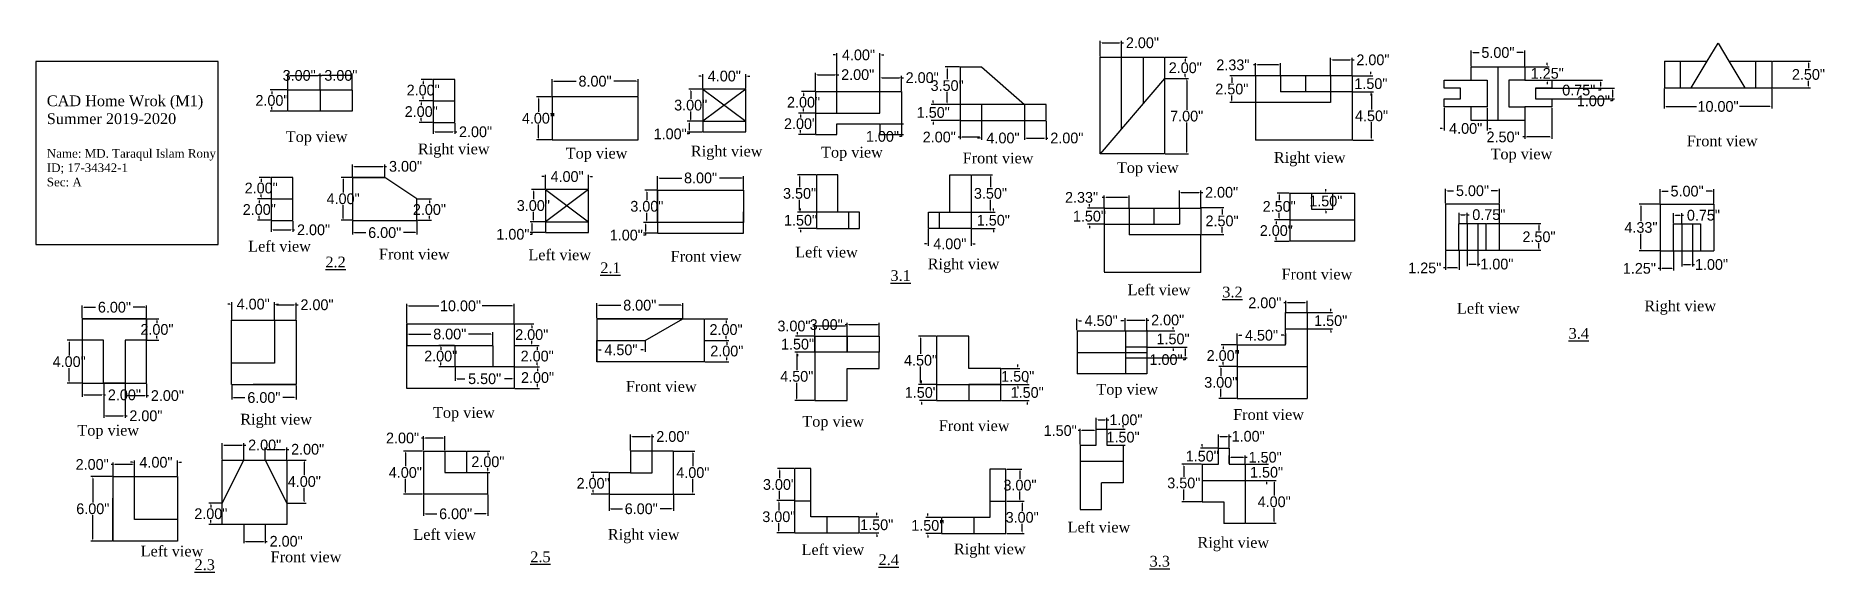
# Model space of a CAD drawing. Header units: inches. Extents: x 0 to 167, y 2 to 52.
import ezdxf

# ---------------------------------------------------------------- set-up
doc = ezdxf.new("R2010")
doc.units = ezdxf.units.IN
doc.header["$MEASUREMENT"] = 0
doc.dimstyles.get("Standard").update_dxf_attribs({"dimtxt": 1, "dimasz": 0.18, "dimexe": 0.18, "dimexo": 0.0625, "dimgap": 0.09, "dimtad": 0, "dimtih": 1, "dimtoh": 1, "dimzin": 0, "dimdsep": 46, "dimlunit": 3, "dimtxsty": 'Standard', "dimcen": 0.09, "dimadec": 0, "dimazin": 0, "dimtfac": 1, "dimtofl": 0, "dimtmove": 0, "dimatfit": 3, "dimfxl": 1, "dimtolj": 1, "dimtzin": 0, "dimarcsym": 0})

msp = doc.modelspace()

# ---------------------------------------------------------------- texts
at = {"char_height": 1, "attachment_point": 1}
for s, insert in [('{\\fTimes New Roman|b0|i0|c0|p18;CAD Home Wrok (M1)\\PSummer 2019-2020\\P\\P\\H0.8x;Name: MD. Taraqul Islam Rony\\PID; 17-34342-1\\PSec: A}', (1, 46)), ('{\\fTimes New Roman|b0|i0|c0|p18;Top view}', (23.235, 42.662)), ('{\\fTimes New Roman|b0|i0|c0|p18;Front view}', (153.593, 42.266)), ('{\\fTimes New Roman|b0|i0|c0|p18;Right view}', (35.528, 41.522)), ('{\\fTimes New Roman|b0|i0|c0|p18;Top view}', (49.278, 41.123)), ('{\\fTimes New Roman|b0|i0|c0|p18;Right view}', (60.921, 41.32)), ('{\\fTimes New Roman|b0|i0|c0|p18;Top view}', (73.041, 41.216)), ('{\\fTimes New Roman|b0|i0|c0|p18;Front view}', (86.216, 40.671)), ('{\\fTimes New Roman|b0|i0|c0|p18;Right view}', (115.168, 40.721)), ('{\\fTimes New Roman|b0|i0|c0|p18;Top view}', (135.332, 41.057)), ('{\\fTimes New Roman|b0|i0|c0|p18;Top view}', (100.568, 39.78)), ('{\\fTimes New Roman|b0|i0|c0|p18;Left view}', (19.741, 32.459)), ('{\\fTimes New Roman|b0|i0|c0|p18;Front view}', (31.9, 31.721)), ('{\\fTimes New Roman|b0|i0|c0|p18;Left view}', (45.806, 31.654)), ('{\\fTimes New Roman|b0|i0|c0|p18;Left view}', (70.632, 31.908)), ('{\\fTimes New Roman|b0|i0|c0|p18;\\L2.2}', (26.924, 30.989)), ('{\\fTimes New Roman|b0|i0|c0|p18;\\L2.1}', (52.5, 30.448)), ('{\\fTimes New Roman|b0|i0|c0|p18;Front view}', (59.04, 31.52)), ('{\\fTimes New Roman|b0|i0|c0|p18;Right view}', (82.963, 30.81)), ('{\\fTimes New Roman|b0|i0|c0|p18;\\L3.1}', (79.497, 29.725)), ('{\\fTimes New Roman|b0|i0|c0|p18;Left view}', (101.567, 28.395)), ('{\\fTimes New Roman|b0|i0|c0|p18;Front view}', (115.885, 29.859)), ('{\\fTimes New Roman|b0|i0|c0|p18;\\L3.2}', (110.376, 28.189)), ('{\\fTimes New Roman|b0|i0|c0|p18;Left view}', (132.209, 26.68)), ('{\\fTimes New Roman|b0|i0|c0|p18;Right view}', (149.644, 26.9)), ('{\\fTimes New Roman|b0|i0|c0|p18;\\L3.4}', (142.597, 24.337)), ('{\\fTimes New Roman|b0|i0|c0|p18;Front view}', (54.877, 19.4)), ('{\\fTimes New Roman|b0|i0|c0|p18;Top view}', (98.654, 19.14)), ('{\\fTimes New Roman|b0|i0|c0|p18;Top view}', (36.932, 16.972)), ('{\\fTimes New Roman|b0|i0|c0|p18;Front view}', (111.385, 16.781)), ('{\\fTimes New Roman|b0|i0|c0|p18;Top view}', (3.841, 15.32)), ('{\\fTimes New Roman|b0|i0|c0|p18;Right view}', (19.002, 16.349)), ('{\\fTimes New Roman|b0|i0|c0|p18;Top view}', (71.294, 16.147)), ('{\\fTimes New Roman|b0|i0|c0|p18;Front view}', (83.99, 15.745)), ('{\\fTimes New Roman|b0|i0|c0|p18;Left view}', (35.104, 5.611)), ('{\\fTimes New Roman|b0|i0|c0|p18;Right view}', (53.2, 5.619)), ('{\\fTimes New Roman|b0|i0|c0|p18;Left view}', (95.981, 6.296)), ('{\\fTimes New Roman|b0|i0|c0|p18;Left view}', (9.732, 4.065)), ('{\\fTimes New Roman|b0|i0|c0|p18;Front view}', (21.824, 3.528)), ('{\\fTimes New Roman|b0|i0|c0|p18;\\L2.5}', (45.987, 3.531)), ('{\\fTimes New Roman|b0|i0|c0|p18;Left view}', (71.226, 4.199)), ('{\\fTimes New Roman|b0|i0|c0|p18;Right view}', (85.401, 4.266)), ('{\\fTimes New Roman|b0|i0|c0|p18;Right view}', (108.061, 4.875)), ('{\\fTimes New Roman|b0|i0|c0|p18;\\L2.3}', (14.751, 2.795)), ('{\\fTimes New Roman|b0|i0|c0|p18;\\L2.4}', (78.394, 3.265)), ('{\\fTimes New Roman|b0|i0|c0|p18;\\L3.3}', (103.612, 3.122))]:
    msp.add_mtext(s, dxfattribs=dict(at, insert=insert))

# ---------------------------------------------------------------- blocks, each defined once
blk = doc.blocks.new('*D1')
at = {"color": 0, "lineweight": -2}
for p, q in [((47.95, 45.87), (46.56, 45.87)), ((46.74, 45.69), (46.74, 44.46)), ((47.95, 41.87), (46.56, 41.87)), ((46.74, 42.05), (46.74, 43.28))]:
    blk.add_line(p, q, dxfattribs=at)
at = {"color": 0}
for points in [[(46.71, 45.69), (46.77, 45.69), (46.74, 45.87)], [(46.71, 42.05), (46.77, 42.05), (46.74, 41.87)]]:
    blk.add_solid(points, dxfattribs=at)
at = {"layer": 'Defpoints', "color": 0}
for p in [(48.01, 45.87), (46.74, 41.87), (48.01, 41.87)]:
    blk.add_point(p, dxfattribs=at)
at = {"color": 0, "insert": (46.74, 43.87), "char_height": 1, "attachment_point": 5}
blk.add_mtext('\\A1;4.00"', dxfattribs=at)
blk = doc.blocks.new('*D2')
at = {"color": 0, "lineweight": -2}
for p, q in [((48.01, 45.93), (48.01, 47.5)), ((48.19, 47.32), (50.25, 47.32)), ((55.83, 47.32), (53.77, 47.32)), ((56.01, 45.93), (56.01, 47.5))]:
    blk.add_line(p, q, dxfattribs=at)
at = {"color": 0}
for points in [[(48.19, 47.35), (48.19, 47.29), (48.01, 47.32)], [(55.83, 47.35), (55.83, 47.29), (56.01, 47.32)]]:
    blk.add_solid(points, dxfattribs=at)
at = {"layer": 'Defpoints', "color": 0}
for p in [(56.01, 47.32), (48.01, 45.87), (56.01, 45.87)]:
    blk.add_point(p, dxfattribs=at)
at = {"color": 0, "insert": (52.01, 47.32), "char_height": 1, "attachment_point": 5}
blk.add_mtext('\\A1;8.00"', dxfattribs=at)
blk = doc.blocks.new('*D3')
at = {"color": 0, "lineweight": -2}
for p, q in [((47.34, 37.24), (46.09, 37.24)), ((46.27, 37.06), (46.27, 36.33)), ((46.27, 34.42), (46.27, 35.15)), ((47.34, 34.24), (46.09, 34.24))]:
    blk.add_line(p, q, dxfattribs=at)
at = {"color": 0}
for points in [[(46.24, 37.06), (46.3, 37.06), (46.27, 37.24)], [(46.24, 34.42), (46.3, 34.42), (46.27, 34.24)]]:
    blk.add_solid(points, dxfattribs=at)
at = {"layer": 'Defpoints', "color": 0}
for p in [(47.41, 37.24), (46.27, 34.24), (47.41, 34.24)]:
    blk.add_point(p, dxfattribs=at)
at = {"color": 0, "insert": (46.27, 35.74), "char_height": 1, "attachment_point": 5}
blk.add_mtext('\\A1;3.00"', dxfattribs=at)
blk = doc.blocks.new('*D4')
at = {"color": 0, "lineweight": -2}
for p, q in [((47.34, 34.24), (45.96, 34.24)), ((46.14, 34.06), (46.14, 33.42)), ((47.34, 33.24), (45.96, 33.24)), ((46.14, 33.06), (45.96, 33.06)), ((46.14, 33.24), (46.14, 33.06))]:
    blk.add_line(p, q, dxfattribs=at)
at = {"color": 0}
for points in [[(46.11, 34.06), (46.17, 34.06), (46.14, 34.24)], [(46.11, 33.42), (46.17, 33.42), (46.14, 33.24)]]:
    blk.add_solid(points, dxfattribs=at)
at = {"layer": 'Defpoints', "color": 0}
for p in [(47.41, 34.24), (46.14, 33.24), (47.41, 33.24)]:
    blk.add_point(p, dxfattribs=at)
at = {"color": 0, "insert": (44.37, 33.06), "char_height": 1, "attachment_point": 5}
blk.add_mtext('\\A1;1.00"', dxfattribs=at)
blk = doc.blocks.new('*D5')
at = {"color": 0, "lineweight": -2}
for p, q in [((47.23, 38.44), (47.05, 38.44)), ((47.41, 37.3), (47.41, 38.62)), ((51.41, 37.3), (51.41, 38.62)), ((51.59, 38.44), (51.77, 38.44))]:
    blk.add_line(p, q, dxfattribs=at)
at = {"color": 0}
for points in [[(47.23, 38.47), (47.23, 38.41), (47.41, 38.44)], [(51.59, 38.47), (51.59, 38.41), (51.41, 38.44)]]:
    blk.add_solid(points, dxfattribs=at)
at = {"layer": 'Defpoints', "color": 0}
for p in [(47.41, 38.44), (47.41, 37.24), (51.41, 37.24)]:
    blk.add_point(p, dxfattribs=at)
at = {"color": 0, "insert": (49.41, 38.44), "char_height": 1, "attachment_point": 5}
blk.add_mtext('\\A1;4.00"', dxfattribs=at)
blk = doc.blocks.new('*D6')
at = {"color": 0, "lineweight": -2}
for p, q in [((57.77, 37.17), (56.65, 37.17)), ((56.83, 36.99), (56.83, 36.26)), ((56.83, 34.35), (56.83, 35.08)), ((57.77, 34.17), (56.65, 34.17))]:
    blk.add_line(p, q, dxfattribs=at)
at = {"color": 0}
for points in [[(56.8, 36.99), (56.86, 36.99), (56.83, 37.17)], [(56.8, 34.35), (56.86, 34.35), (56.83, 34.17)]]:
    blk.add_solid(points, dxfattribs=at)
at = {"layer": 'Defpoints', "color": 0}
for p in [(57.83, 37.17), (56.83, 34.17), (57.83, 34.17)]:
    blk.add_point(p, dxfattribs=at)
at = {"color": 0, "insert": (56.83, 35.67), "char_height": 1, "attachment_point": 5}
blk.add_mtext('\\A1;3.00"', dxfattribs=at)
blk = doc.blocks.new('*D7')
at = {"color": 0, "lineweight": -2}
for p, q in [((57.7, 34.17), (56.51, 34.17)), ((56.69, 33.99), (56.69, 33.35)), ((57.77, 33.17), (56.51, 33.17)), ((56.69, 32.99), (56.51, 32.99)), ((56.69, 33.17), (56.69, 32.99))]:
    blk.add_line(p, q, dxfattribs=at)
at = {"color": 0}
for points in [[(56.66, 33.99), (56.72, 33.99), (56.69, 34.17)], [(56.66, 33.35), (56.72, 33.35), (56.69, 33.17)]]:
    blk.add_solid(points, dxfattribs=at)
at = {"layer": 'Defpoints', "color": 0}
for p in [(57.77, 34.17), (56.69, 33.17), (57.83, 33.17)]:
    blk.add_point(p, dxfattribs=at)
at = {"color": 0, "insert": (54.92, 32.99), "char_height": 1, "attachment_point": 5}
blk.add_mtext('\\A1;1.00"', dxfattribs=at)
blk = doc.blocks.new('*D8')
at = {"color": 0, "lineweight": -2}
for p, q in [((57.83, 37.23), (57.83, 38.49)), ((65.83, 37.23), (65.83, 38.49)), ((58.01, 38.31), (60.07, 38.31)), ((65.65, 38.31), (63.58, 38.31))]:
    blk.add_line(p, q, dxfattribs=at)
at = {"color": 0}
for points in [[(58.01, 38.34), (58.01, 38.28), (57.83, 38.31)], [(65.65, 38.34), (65.65, 38.28), (65.83, 38.31)]]:
    blk.add_solid(points, dxfattribs=at)
at = {"layer": 'Defpoints', "color": 0}
for p in [(57.83, 38.31), (57.83, 37.17), (65.83, 37.17)]:
    blk.add_point(p, dxfattribs=at)
at = {"color": 0, "insert": (61.83, 38.31), "char_height": 1, "attachment_point": 5}
blk.add_mtext('\\A1;8.00"', dxfattribs=at)
blk = doc.blocks.new('*D9')
at = {"color": 0, "lineweight": -2}
for p, q in [((61.98, 46.59), (60.73, 46.59)), ((60.91, 46.41), (60.91, 45.68)), ((61.98, 43.59), (60.73, 43.59)), ((60.91, 43.77), (60.91, 44.5))]:
    blk.add_line(p, q, dxfattribs=at)
at = {"color": 0}
for points in [[(60.88, 46.41), (60.94, 46.41), (60.91, 46.59)], [(60.88, 43.77), (60.94, 43.77), (60.91, 43.59)]]:
    blk.add_solid(points, dxfattribs=at)
at = {"layer": 'Defpoints', "color": 0}
for p in [(62.04, 46.59), (60.91, 43.59), (62.04, 43.59)]:
    blk.add_point(p, dxfattribs=at)
at = {"color": 0, "insert": (60.91, 45.09), "char_height": 1, "attachment_point": 5}
blk.add_mtext('\\A1;3.00"', dxfattribs=at)
blk = doc.blocks.new('*D10')
at = {"color": 0, "lineweight": -2}
for p, q in [((61.98, 43.59), (60.59, 43.59)), ((60.77, 43.41), (60.77, 42.77)), ((61.98, 42.59), (60.59, 42.59)), ((60.77, 42.41), (60.59, 42.41)), ((60.77, 42.59), (60.77, 42.41))]:
    blk.add_line(p, q, dxfattribs=at)
at = {"color": 0}
for points in [[(60.74, 43.41), (60.8, 43.41), (60.77, 43.59)], [(60.74, 42.77), (60.8, 42.77), (60.77, 42.59)]]:
    blk.add_solid(points, dxfattribs=at)
at = {"layer": 'Defpoints', "color": 0}
for p in [(62.04, 43.59), (60.77, 42.59), (62.04, 42.59)]:
    blk.add_point(p, dxfattribs=at)
at = {"color": 0, "insert": (59, 42.41), "char_height": 1, "attachment_point": 5}
blk.add_mtext('\\A1;1.00"', dxfattribs=at)
blk = doc.blocks.new('*D11')
at = {"color": 0, "lineweight": -2}
for p, q in [((61.86, 47.8), (61.68, 47.8)), ((62.04, 46.66), (62.04, 47.98)), ((66.04, 46.66), (66.04, 47.98)), ((66.22, 47.8), (66.4, 47.8))]:
    blk.add_line(p, q, dxfattribs=at)
at = {"color": 0}
for points in [[(61.86, 47.83), (61.86, 47.77), (62.04, 47.8)], [(66.22, 47.83), (66.22, 47.77), (66.04, 47.8)]]:
    blk.add_solid(points, dxfattribs=at)
at = {"layer": 'Defpoints', "color": 0}
for p in [(62.04, 47.8), (62.04, 46.59), (66.04, 46.59)]:
    blk.add_point(p, dxfattribs=at)
at = {"color": 0, "insert": (64.04, 47.8), "char_height": 1, "attachment_point": 5}
blk.add_mtext('\\A1;4.00"', dxfattribs=at)
blk = doc.blocks.new('*D12')
at = {"color": 0, "lineweight": -2}
for p, q in [((23.42, 46.59), (23.42, 48.04)), ((23.6, 47.86), (26.24, 47.86)), ((26.42, 46.59), (26.42, 48.04)), ((26.42, 47.86), (26.6, 47.86))]:
    blk.add_line(p, q, dxfattribs=at)
at = {"color": 0}
for points in [[(23.6, 47.89), (23.6, 47.83), (23.42, 47.86)], [(26.24, 47.89), (26.24, 47.83), (26.42, 47.86)]]:
    blk.add_solid(points, dxfattribs=at)
at = {"layer": 'Defpoints', "color": 0}
for p in [(26.42, 47.86), (23.42, 46.53), (26.42, 46.53)]:
    blk.add_point(p, dxfattribs=at)
at = {"color": 0, "insert": (28.36, 47.86), "char_height": 1, "attachment_point": 5}
blk.add_mtext('\\A1;3.00"', dxfattribs=at)
blk = doc.blocks.new('*D13')
at = {"color": 0, "lineweight": -2}
for p, q in [((26.42, 47.86), (26.24, 47.86)), ((26.42, 46.59), (26.42, 48.04)), ((29.24, 47.86), (26.6, 47.86)), ((29.42, 46.59), (29.42, 48.04))]:
    blk.add_line(p, q, dxfattribs=at)
at = {"color": 0}
for points in [[(26.6, 47.89), (26.6, 47.83), (26.42, 47.86)], [(29.24, 47.89), (29.24, 47.83), (29.42, 47.86)]]:
    blk.add_solid(points, dxfattribs=at)
at = {"layer": 'Defpoints', "color": 0}
for p in [(26.42, 47.86), (26.42, 46.53), (29.42, 46.53)]:
    blk.add_point(p, dxfattribs=at)
at = {"color": 0, "insert": (24.48, 47.86), "char_height": 1, "attachment_point": 5}
blk.add_mtext('\\A1;3.00"', dxfattribs=at)
blk = doc.blocks.new('*D14')
at = {"color": 0, "lineweight": -2}
for p, q in [((23.36, 46.53), (21.77, 46.53)), ((21.95, 46.35), (21.95, 46.12)), ((23.36, 44.53), (21.77, 44.53)), ((21.95, 44.71), (21.95, 44.94))]:
    blk.add_line(p, q, dxfattribs=at)
at = {"color": 0}
for points in [[(21.92, 46.35), (21.98, 46.35), (21.95, 46.53)], [(21.92, 44.71), (21.98, 44.71), (21.95, 44.53)]]:
    blk.add_solid(points, dxfattribs=at)
at = {"layer": 'Defpoints', "color": 0}
for p in [(23.42, 46.53), (21.95, 44.53), (23.42, 44.53)]:
    blk.add_point(p, dxfattribs=at)
at = {"color": 0, "insert": (21.95, 45.53), "char_height": 1, "attachment_point": 5}
blk.add_mtext('\\A1;2.00"', dxfattribs=at)
blk = doc.blocks.new('*D15')
at = {"color": 0, "lineweight": -2}
for p, q in [((21.82, 38.37), (20.77, 38.37)), ((20.95, 38.19), (20.95, 37.96)), ((20.95, 36.55), (20.95, 36.78)), ((21.82, 36.37), (20.77, 36.37))]:
    blk.add_line(p, q, dxfattribs=at)
at = {"color": 0}
for points in [[(20.92, 38.19), (20.98, 38.19), (20.95, 38.37)], [(20.92, 36.55), (20.98, 36.55), (20.95, 36.37)]]:
    blk.add_solid(points, dxfattribs=at)
at = {"layer": 'Defpoints', "color": 0}
for p in [(21.88, 38.37), (20.95, 36.37), (21.88, 36.37)]:
    blk.add_point(p, dxfattribs=at)
at = {"color": 0, "insert": (20.95, 37.37), "char_height": 1, "attachment_point": 5}
blk.add_mtext('\\A1;2.00"', dxfattribs=at)
blk = doc.blocks.new('*D16')
at = {"color": 0, "lineweight": -2}
for p, q in [((21.82, 36.37), (20.59, 36.37)), ((20.77, 36.19), (20.77, 35.96)), ((21.82, 34.37), (20.59, 34.37)), ((20.77, 34.55), (20.77, 34.78))]:
    blk.add_line(p, q, dxfattribs=at)
at = {"color": 0}
for points in [[(20.74, 36.19), (20.8, 36.19), (20.77, 36.37)], [(20.74, 34.55), (20.8, 34.55), (20.77, 34.37)]]:
    blk.add_solid(points, dxfattribs=at)
at = {"layer": 'Defpoints', "color": 0}
for p in [(20.77, 36.37), (21.88, 36.37), (21.88, 34.37)]:
    blk.add_point(p, dxfattribs=at)
at = {"color": 0, "insert": (20.77, 35.37), "char_height": 1, "attachment_point": 5}
blk.add_mtext('\\A1;2.00"', dxfattribs=at)
blk = doc.blocks.new('*D17')
at = {"color": 0, "lineweight": -2}
for p, q in [((21.88, 34.3), (21.88, 33.3)), ((22.06, 33.48), (23.7, 33.48)), ((23.88, 34.3), (23.88, 33.3)), ((23.88, 33.48), (24.06, 33.48))]:
    blk.add_line(p, q, dxfattribs=at)
at = {"color": 0}
for points in [[(22.06, 33.51), (22.06, 33.45), (21.88, 33.48)], [(23.7, 33.51), (23.7, 33.45), (23.88, 33.48)]]:
    blk.add_solid(points, dxfattribs=at)
at = {"layer": 'Defpoints', "color": 0}
for p in [(21.88, 34.37), (23.88, 34.37), (23.88, 33.48)]:
    blk.add_point(p, dxfattribs=at)
at = {"color": 0, "insert": (25.82, 33.48), "char_height": 1, "attachment_point": 5}
blk.add_mtext('\\A1;2.00"', dxfattribs=at)
blk = doc.blocks.new('*D18')
at = {"color": 0, "lineweight": -2}
for p, q in [((29.44, 38.43), (29.44, 39.57)), ((29.62, 39.39), (32.26, 39.39)), ((32.44, 38.43), (32.44, 39.57)), ((32.44, 39.39), (32.62, 39.39))]:
    blk.add_line(p, q, dxfattribs=at)
at = {"color": 0}
for points in [[(29.62, 39.42), (29.62, 39.36), (29.44, 39.39)], [(32.26, 39.42), (32.26, 39.36), (32.44, 39.39)]]:
    blk.add_solid(points, dxfattribs=at)
at = {"layer": 'Defpoints', "color": 0}
for p in [(29.44, 38.37), (32.44, 39.39), (32.44, 38.37)]:
    blk.add_point(p, dxfattribs=at)
at = {"color": 0, "insert": (34.38, 39.39), "char_height": 1, "attachment_point": 5}
blk.add_mtext('\\A1;3.00"', dxfattribs=at)
blk = doc.blocks.new('*D19')
at = {"color": 0, "lineweight": -2}
for p, q in [((29.38, 38.37), (28.39, 38.37)), ((28.57, 38.19), (28.57, 36.96)), ((28.57, 34.55), (28.57, 35.78)), ((29.38, 34.37), (28.39, 34.37))]:
    blk.add_line(p, q, dxfattribs=at)
at = {"color": 0}
for points in [[(28.54, 38.19), (28.6, 38.19), (28.57, 38.37)], [(28.54, 34.55), (28.6, 34.55), (28.57, 34.37)]]:
    blk.add_solid(points, dxfattribs=at)
at = {"layer": 'Defpoints', "color": 0}
for p in [(29.44, 38.37), (28.57, 34.37), (29.44, 34.37)]:
    blk.add_point(p, dxfattribs=at)
at = {"color": 0, "insert": (28.57, 36.37), "char_height": 1, "attachment_point": 5}
blk.add_mtext('\\A1;4.00"', dxfattribs=at)
blk = doc.blocks.new('*D20')
at = {"color": 0, "lineweight": -2}
for p, q in [((29.44, 34.3), (29.44, 33.04)), ((35.44, 34.3), (35.44, 33.04)), ((29.62, 33.22), (30.68, 33.22)), ((35.26, 33.22), (34.2, 33.22))]:
    blk.add_line(p, q, dxfattribs=at)
at = {"color": 0}
for points in [[(29.62, 33.25), (29.62, 33.19), (29.44, 33.22)], [(35.26, 33.25), (35.26, 33.19), (35.44, 33.22)]]:
    blk.add_solid(points, dxfattribs=at)
at = {"layer": 'Defpoints', "color": 0}
for p in [(29.44, 34.37), (35.44, 34.37), (29.44, 33.22)]:
    blk.add_point(p, dxfattribs=at)
at = {"color": 0, "insert": (32.44, 33.22), "char_height": 1, "attachment_point": 5}
blk.add_mtext('\\A1;6.00"', dxfattribs=at)
blk = doc.blocks.new('*D21')
at = {"color": 0, "lineweight": -2}
for p, q in [((35.5, 36.37), (36.78, 36.37)), ((36.6, 36.19), (36.6, 35.96)), ((35.5, 34.37), (36.78, 34.37)), ((36.6, 34.55), (36.6, 34.78))]:
    blk.add_line(p, q, dxfattribs=at)
at = {"color": 0}
for points in [[(36.57, 36.19), (36.63, 36.19), (36.6, 36.37)], [(36.57, 34.55), (36.63, 34.55), (36.6, 34.37)]]:
    blk.add_solid(points, dxfattribs=at)
at = {"layer": 'Defpoints', "color": 0}
for p in [(35.44, 36.37), (35.44, 34.37), (36.6, 34.37)]:
    blk.add_point(p, dxfattribs=at)
at = {"color": 0, "insert": (36.6, 35.37), "char_height": 1, "attachment_point": 5}
blk.add_mtext('\\A1;2.00"', dxfattribs=at)
blk = doc.blocks.new('*D22')
at = {"color": 0, "lineweight": -2}
for p, q in [((36.89, 47.49), (35.84, 47.49)), ((36.02, 47.31), (36.02, 47.08)), ((36.89, 45.49), (35.84, 45.49)), ((36.02, 45.67), (36.02, 45.9))]:
    blk.add_line(p, q, dxfattribs=at)
at = {"color": 0}
for points in [[(35.99, 47.31), (36.05, 47.31), (36.02, 47.49)], [(35.99, 45.67), (36.05, 45.67), (36.02, 45.49)]]:
    blk.add_solid(points, dxfattribs=at)
at = {"layer": 'Defpoints', "color": 0}
for p in [(36.96, 47.49), (36.02, 45.49), (36.96, 45.49)]:
    blk.add_point(p, dxfattribs=at)
at = {"color": 0, "insert": (36.02, 46.49), "char_height": 1, "attachment_point": 5}
blk.add_mtext('\\A1;2.00"', dxfattribs=at)
blk = doc.blocks.new('*D23')
at = {"color": 0, "lineweight": -2}
for p, q in [((36.89, 45.49), (35.66, 45.49)), ((35.84, 45.31), (35.84, 45.08)), ((36.89, 43.49), (35.66, 43.49)), ((35.84, 43.67), (35.84, 43.9))]:
    blk.add_line(p, q, dxfattribs=at)
at = {"color": 0}
for points in [[(35.81, 45.31), (35.87, 45.31), (35.84, 45.49)], [(35.81, 43.67), (35.87, 43.67), (35.84, 43.49)]]:
    blk.add_solid(points, dxfattribs=at)
at = {"layer": 'Defpoints', "color": 0}
for p in [(35.84, 45.49), (36.96, 45.49), (36.96, 43.49)]:
    blk.add_point(p, dxfattribs=at)
at = {"color": 0, "insert": (35.84, 44.49), "char_height": 1, "attachment_point": 5}
blk.add_mtext('\\A1;2.00"', dxfattribs=at)
blk = doc.blocks.new('*D24')
at = {"color": 0, "lineweight": -2}
for p, q in [((36.96, 43.43), (36.96, 42.43)), ((38.96, 43.43), (38.96, 42.43)), ((37.14, 42.61), (38.78, 42.61)), ((38.96, 42.61), (39.14, 42.61))]:
    blk.add_line(p, q, dxfattribs=at)
at = {"color": 0}
for points in [[(37.14, 42.64), (37.14, 42.58), (36.96, 42.61)], [(38.78, 42.64), (38.78, 42.58), (38.96, 42.61)]]:
    blk.add_solid(points, dxfattribs=at)
at = {"layer": 'Defpoints', "color": 0}
for p in [(36.96, 43.49), (38.96, 43.49), (38.96, 42.61)]:
    blk.add_point(p, dxfattribs=at)
at = {"color": 0, "insert": (40.89, 42.61), "char_height": 1, "attachment_point": 5}
blk.add_mtext('\\A1;2.00"', dxfattribs=at)
blk = doc.blocks.new('*D25')
at = {"color": 0, "lineweight": -2}
for p, q in [((4.29, 25.26), (4.29, 26.45)), ((4.47, 26.27), (5.53, 26.27)), ((10.11, 26.27), (9.04, 26.27)), ((10.29, 25.26), (10.29, 26.45))]:
    blk.add_line(p, q, dxfattribs=at)
at = {"color": 0}
for points in [[(4.47, 26.3), (4.47, 26.24), (4.29, 26.27)], [(10.11, 26.3), (10.11, 26.24), (10.29, 26.27)]]:
    blk.add_solid(points, dxfattribs=at)
at = {"layer": 'Defpoints', "color": 0}
for p in [(4.29, 26.27), (4.29, 25.2), (10.29, 25.2)]:
    blk.add_point(p, dxfattribs=at)
at = {"color": 0, "insert": (7.29, 26.27), "char_height": 1, "attachment_point": 5}
blk.add_mtext('\\A1;6.00"', dxfattribs=at)
blk = doc.blocks.new('*D26')
at = {"color": 0, "lineweight": -2}
for p, q in [((10.35, 25.2), (11.43, 25.2)), ((11.25, 25.02), (11.25, 24.79)), ((11.25, 23.38), (11.25, 23.61)), ((10.35, 23.2), (11.43, 23.2))]:
    blk.add_line(p, q, dxfattribs=at)
at = {"color": 0}
for points in [[(11.22, 25.02), (11.28, 25.02), (11.25, 25.2)], [(11.22, 23.38), (11.28, 23.38), (11.25, 23.2)]]:
    blk.add_solid(points, dxfattribs=at)
at = {"layer": 'Defpoints', "color": 0}
for p in [(10.29, 25.2), (10.29, 23.2), (11.25, 23.2)]:
    blk.add_point(p, dxfattribs=at)
at = {"color": 0, "insert": (11.25, 24.2), "char_height": 1, "attachment_point": 5}
blk.add_mtext('\\A1;2.00"', dxfattribs=at)
blk = doc.blocks.new('*D27')
at = {"color": 0, "lineweight": -2}
for p, q in [((4.22, 23.2), (2.9, 23.2)), ((3.08, 23.02), (3.08, 21.79)), ((3.08, 19.38), (3.08, 20.61)), ((4.22, 19.2), (2.9, 19.2))]:
    blk.add_line(p, q, dxfattribs=at)
at = {"color": 0}
for points in [[(3.05, 23.02), (3.11, 23.02), (3.08, 23.2)], [(3.05, 19.38), (3.11, 19.38), (3.08, 19.2)]]:
    blk.add_solid(points, dxfattribs=at)
at = {"layer": 'Defpoints', "color": 0}
for p in [(4.29, 23.2), (3.08, 19.2), (4.29, 19.2)]:
    blk.add_point(p, dxfattribs=at)
at = {"color": 0, "insert": (3.08, 21.2), "char_height": 1, "attachment_point": 5}
blk.add_mtext('\\A1;4.00"', dxfattribs=at)
blk = doc.blocks.new('*D28')
at = {"color": 0, "lineweight": -2}
for p, q in [((4.29, 19.14), (4.29, 17.93)), ((6.29, 19.14), (6.29, 17.93)), ((4.47, 18.11), (6.11, 18.11)), ((6.29, 18.11), (6.47, 18.11))]:
    blk.add_line(p, q, dxfattribs=at)
at = {"color": 0}
for points in [[(4.47, 18.14), (4.47, 18.08), (4.29, 18.11)], [(6.11, 18.14), (6.11, 18.08), (6.29, 18.11)]]:
    blk.add_solid(points, dxfattribs=at)
at = {"layer": 'Defpoints', "color": 0}
for p in [(4.29, 19.2), (6.29, 19.2), (6.29, 18.11)]:
    blk.add_point(p, dxfattribs=at)
at = {"color": 0, "insert": (8.22, 18.11), "char_height": 1, "attachment_point": 5}
blk.add_mtext('\\A1;2.00"', dxfattribs=at)
blk = doc.blocks.new('*D29')
at = {"color": 0, "lineweight": -2}
for p, q in [((8.29, 19.14), (8.29, 17.86)), ((10.29, 19.14), (10.29, 17.86)), ((8.47, 18.04), (10.11, 18.04)), ((10.29, 18.04), (10.47, 18.04))]:
    blk.add_line(p, q, dxfattribs=at)
at = {"color": 0}
for points in [[(8.47, 18.07), (8.47, 18.01), (8.29, 18.04)], [(10.11, 18.07), (10.11, 18.01), (10.29, 18.04)]]:
    blk.add_solid(points, dxfattribs=at)
at = {"layer": 'Defpoints', "color": 0}
for p in [(8.29, 19.2), (10.29, 19.2), (10.29, 18.04)]:
    blk.add_point(p, dxfattribs=at)
at = {"color": 0, "insert": (12.22, 18.04), "char_height": 1, "attachment_point": 5}
blk.add_mtext('\\A1;2.00"', dxfattribs=at)
blk = doc.blocks.new('*D30')
at = {"color": 0, "lineweight": -2}
for p, q in [((6.29, 19.14), (6.29, 15.98)), ((8.29, 19.14), (8.29, 15.98)), ((6.47, 16.16), (8.11, 16.16)), ((8.29, 16.16), (8.47, 16.16))]:
    blk.add_line(p, q, dxfattribs=at)
at = {"color": 0}
for points in [[(6.47, 16.19), (6.47, 16.13), (6.29, 16.16)], [(8.11, 16.19), (8.11, 16.13), (8.29, 16.16)]]:
    blk.add_solid(points, dxfattribs=at)
at = {"layer": 'Defpoints', "color": 0}
for p in [(6.29, 19.2), (8.29, 19.2), (8.29, 16.16)]:
    blk.add_point(p, dxfattribs=at)
at = {"color": 0, "insert": (10.22, 16.16), "char_height": 1, "attachment_point": 5}
blk.add_mtext('\\A1;2.00"', dxfattribs=at)
blk = doc.blocks.new('*D35')
at = {"color": 0, "lineweight": -2}
for p, q in [((7.09, 10.5), (5.1, 10.5)), ((5.28, 10.32), (5.28, 8.09)), ((5.28, 4.68), (5.28, 6.91)), ((7.09, 4.5), (5.1, 4.5))]:
    blk.add_line(p, q, dxfattribs=at)
at = {"color": 0}
for points in [[(5.25, 10.32), (5.31, 10.32), (5.28, 10.5)], [(5.25, 4.68), (5.31, 4.68), (5.28, 4.5)]]:
    blk.add_solid(points, dxfattribs=at)
at = {"layer": 'Defpoints', "color": 0}
for p in [(7.16, 10.5), (5.28, 4.5), (7.16, 4.5)]:
    blk.add_point(p, dxfattribs=at)
at = {"color": 0, "insert": (5.28, 7.5), "char_height": 1, "attachment_point": 5}
blk.add_mtext('\\A1;6.00"', dxfattribs=at)
blk = doc.blocks.new('*D36')
at = {"color": 0, "lineweight": -2}
for p, q in [((7.16, 10.56), (7.16, 11.81)), ((9.16, 10.56), (9.16, 11.81)), ((7.16, 11.63), (6.98, 11.63)), ((8.98, 11.63), (7.34, 11.63))]:
    blk.add_line(p, q, dxfattribs=at)
at = {"color": 0}
for points in [[(7.34, 11.66), (7.34, 11.6), (7.16, 11.63)], [(8.98, 11.66), (8.98, 11.6), (9.16, 11.63)]]:
    blk.add_solid(points, dxfattribs=at)
at = {"layer": 'Defpoints', "color": 0}
for p in [(7.16, 11.63), (7.16, 10.5), (9.16, 10.5)]:
    blk.add_point(p, dxfattribs=at)
at = {"color": 0, "insert": (5.22, 11.63), "char_height": 1, "attachment_point": 5}
blk.add_mtext('\\A1;2.00"', dxfattribs=at)
blk = doc.blocks.new('*D37')
at = {"color": 0, "lineweight": -2}
for p, q in [((8.98, 11.83), (8.8, 11.83)), ((9.16, 10.62), (9.16, 12.01)), ((13.16, 10.56), (13.16, 12.01)), ((13.34, 11.83), (13.52, 11.83))]:
    blk.add_line(p, q, dxfattribs=at)
at = {"color": 0}
for points in [[(8.98, 11.86), (8.98, 11.8), (9.16, 11.83)], [(13.34, 11.86), (13.34, 11.8), (13.16, 11.83)]]:
    blk.add_solid(points, dxfattribs=at)
at = {"layer": 'Defpoints', "color": 0}
for p in [(13.16, 11.83), (9.16, 10.56), (13.16, 10.5)]:
    blk.add_point(p, dxfattribs=at)
at = {"color": 0, "insert": (11.16, 11.83), "char_height": 1, "attachment_point": 5}
blk.add_mtext('\\A1;4.00"', dxfattribs=at)
blk = doc.blocks.new('*D38')
at = {"color": 0, "lineweight": -2}
for p, q in [((18.2, 25.13), (18.2, 26.74)), ((22.2, 25.13), (22.2, 26.74)), ((18.02, 26.56), (17.84, 26.56)), ((22.38, 26.56), (22.56, 26.56))]:
    blk.add_line(p, q, dxfattribs=at)
at = {"color": 0}
for points in [[(18.02, 26.59), (18.02, 26.53), (18.2, 26.56)], [(22.38, 26.59), (22.38, 26.53), (22.2, 26.56)]]:
    blk.add_solid(points, dxfattribs=at)
at = {"layer": 'Defpoints', "color": 0}
for p in [(18.2, 25.07), (22.2, 26.56), (22.2, 25.07)]:
    blk.add_point(p, dxfattribs=at)
at = {"color": 0, "insert": (20.2, 26.56), "char_height": 1, "attachment_point": 5}
blk.add_mtext('\\A1;4.00"', dxfattribs=at)
blk = doc.blocks.new('*D39')
at = {"color": 0, "lineweight": -2}
for p, q in [((18.2, 19), (18.2, 17.68)), ((24.2, 19), (24.2, 17.68)), ((18.38, 17.86), (19.44, 17.86)), ((24.02, 17.86), (22.96, 17.86))]:
    blk.add_line(p, q, dxfattribs=at)
at = {"color": 0}
for points in [[(18.38, 17.89), (18.38, 17.83), (18.2, 17.86)], [(24.02, 17.89), (24.02, 17.83), (24.2, 17.86)]]:
    blk.add_solid(points, dxfattribs=at)
at = {"layer": 'Defpoints', "color": 0}
for p in [(18.2, 19.07), (24.2, 19.07), (24.2, 17.86)]:
    blk.add_point(p, dxfattribs=at)
at = {"color": 0, "insert": (21.2, 17.86), "char_height": 1, "attachment_point": 5}
blk.add_mtext('\\A1;6.00"', dxfattribs=at)
blk = doc.blocks.new('*D40')
at = {"color": 0, "lineweight": -2}
for p, q in [((22.2, 25.13), (22.2, 26.68)), ((24.2, 25.13), (24.2, 26.68)), ((22.38, 26.5), (24.02, 26.5)), ((24.2, 26.5), (24.38, 26.5))]:
    blk.add_line(p, q, dxfattribs=at)
at = {"color": 0}
for points in [[(22.38, 26.53), (22.38, 26.47), (22.2, 26.5)], [(24.02, 26.53), (24.02, 26.47), (24.2, 26.5)]]:
    blk.add_solid(points, dxfattribs=at)
at = {"layer": 'Defpoints', "color": 0}
for p in [(22.2, 25.07), (24.2, 26.5), (24.2, 25.07)]:
    blk.add_point(p, dxfattribs=at)
at = {"color": 0, "insert": (26.14, 26.5), "char_height": 1, "attachment_point": 5}
blk.add_mtext('\\A1;2.00"', dxfattribs=at)
blk = doc.blocks.new('*D41')
at = {"color": 0, "lineweight": -2}
for p, q in [((17.33, 12.1), (17.33, 13.62)), ((17.51, 13.44), (19.15, 13.44)), ((19.33, 12.1), (19.33, 13.62)), ((19.33, 13.44), (19.51, 13.44))]:
    blk.add_line(p, q, dxfattribs=at)
at = {"color": 0}
for points in [[(17.51, 13.47), (17.51, 13.41), (17.33, 13.44)], [(19.15, 13.47), (19.15, 13.41), (19.33, 13.44)]]:
    blk.add_solid(points, dxfattribs=at)
at = {"layer": 'Defpoints', "color": 0}
for p in [(19.33, 13.44), (17.33, 12.04), (19.33, 12.04)]:
    blk.add_point(p, dxfattribs=at)
at = {"color": 0, "insert": (21.27, 13.44), "char_height": 1, "attachment_point": 5}
blk.add_mtext('\\A1;2.00"', dxfattribs=at)
blk = doc.blocks.new('*D42')
at = {"color": 0, "lineweight": -2}
for p, q in [((21.33, 12.1), (21.33, 13.22)), ((21.51, 13.04), (23.15, 13.04)), ((23.33, 12.1), (23.33, 13.22)), ((23.33, 13.04), (23.51, 13.04))]:
    blk.add_line(p, q, dxfattribs=at)
at = {"color": 0}
for points in [[(21.51, 13.07), (21.51, 13.01), (21.33, 13.04)], [(23.15, 13.07), (23.15, 13.01), (23.33, 13.04)]]:
    blk.add_solid(points, dxfattribs=at)
at = {"layer": 'Defpoints', "color": 0}
for p in [(21.33, 12.04), (23.33, 13.04), (23.33, 12.04)]:
    blk.add_point(p, dxfattribs=at)
at = {"color": 0, "insert": (25.27, 13.04), "char_height": 1, "attachment_point": 5}
blk.add_mtext('\\A1;2.00"', dxfattribs=at)
blk = doc.blocks.new('*D43')
at = {"color": 0, "lineweight": -2}
for p, q in [((19.33, 5.97), (19.33, 4.29)), ((21.33, 5.97), (21.33, 4.29)), ((19.51, 4.47), (21.15, 4.47)), ((21.33, 4.47), (21.51, 4.47))]:
    blk.add_line(p, q, dxfattribs=at)
at = {"color": 0}
for points in [[(19.51, 4.5), (19.51, 4.44), (19.33, 4.47)], [(21.15, 4.5), (21.15, 4.44), (21.33, 4.47)]]:
    blk.add_solid(points, dxfattribs=at)
at = {"layer": 'Defpoints', "color": 0}
for p in [(19.33, 6.04), (21.33, 6.04), (21.33, 4.47)]:
    blk.add_point(p, dxfattribs=at)
at = {"color": 0, "insert": (23.27, 4.47), "char_height": 1, "attachment_point": 5}
blk.add_mtext('\\A1;2.00"', dxfattribs=at)
blk = doc.blocks.new('*D44')
at = {"color": 0, "lineweight": -2}
for p, q in [((23.39, 12.04), (25.14, 12.04)), ((24.96, 11.86), (24.96, 10.63)), ((24.96, 8.22), (24.96, 9.45)), ((23.39, 8.04), (25.14, 8.04))]:
    blk.add_line(p, q, dxfattribs=at)
at = {"color": 0}
for points in [[(24.93, 11.86), (24.99, 11.86), (24.96, 12.04)], [(24.93, 8.22), (24.99, 8.22), (24.96, 8.04)]]:
    blk.add_solid(points, dxfattribs=at)
at = {"layer": 'Defpoints', "color": 0}
for p in [(23.33, 12.04), (23.33, 8.04), (24.96, 8.04)]:
    blk.add_point(p, dxfattribs=at)
at = {"color": 0, "insert": (24.96, 10.04), "char_height": 1, "attachment_point": 5}
blk.add_mtext('\\A1;4.00"', dxfattribs=at)
blk = doc.blocks.new('*D45')
at = {"color": 0, "lineweight": -2}
for p, q in [((17.27, 8.04), (16.08, 8.04)), ((16.26, 7.86), (16.26, 7.63)), ((17.27, 6.04), (16.08, 6.04)), ((16.26, 6.22), (16.26, 6.45))]:
    blk.add_line(p, q, dxfattribs=at)
at = {"color": 0}
for points in [[(16.23, 7.86), (16.29, 7.86), (16.26, 8.04)], [(16.23, 6.22), (16.29, 6.22), (16.26, 6.04)]]:
    blk.add_solid(points, dxfattribs=at)
at = {"layer": 'Defpoints', "color": 0}
for p in [(17.33, 8.04), (16.26, 6.04), (17.33, 6.04)]:
    blk.add_point(p, dxfattribs=at)
at = {"color": 0, "insert": (16.26, 7.04), "char_height": 1, "attachment_point": 5}
blk.add_mtext('\\A1;2.00"', dxfattribs=at)
blk = doc.blocks.new('*D46')
at = {"color": 0, "lineweight": -2}
for p, q in [((75.46, 24.65), (75.28, 24.65)), ((75.46, 23.64), (75.46, 24.83)), ((78.28, 24.65), (75.64, 24.65)), ((78.46, 23.64), (78.46, 24.83))]:
    blk.add_line(p, q, dxfattribs=at)
at = {"color": 0}
for points in [[(75.64, 24.68), (75.64, 24.62), (75.46, 24.65)], [(78.28, 24.68), (78.28, 24.62), (78.46, 24.65)]]:
    blk.add_solid(points, dxfattribs=at)
at = {"layer": 'Defpoints', "color": 0}
for p in [(75.46, 24.65), (75.46, 23.58), (78.46, 23.58)]:
    blk.add_point(p, dxfattribs=at)
at = {"color": 0, "insert": (73.52, 24.65), "char_height": 1, "attachment_point": 5}
blk.add_mtext('\\A1;3.00"', dxfattribs=at)
blk = doc.blocks.new('*D47')
at = {"color": 0, "lineweight": -2}
for p, q in [((72.46, 24.52), (72.28, 24.52)), ((72.46, 23.64), (72.46, 24.7)), ((75.28, 24.52), (72.64, 24.52)), ((75.46, 23.7), (75.46, 24.7))]:
    blk.add_line(p, q, dxfattribs=at)
at = {"color": 0}
for points in [[(72.64, 24.55), (72.64, 24.49), (72.46, 24.52)], [(75.28, 24.55), (75.28, 24.49), (75.46, 24.52)]]:
    blk.add_solid(points, dxfattribs=at)
at = {"layer": 'Defpoints', "color": 0}
for p in [(72.46, 24.52), (72.46, 23.58), (75.46, 23.64)]:
    blk.add_point(p, dxfattribs=at)
at = {"color": 0, "insert": (70.52, 24.52), "char_height": 1, "attachment_point": 5}
blk.add_mtext('\\A1;3.00"', dxfattribs=at)
blk = doc.blocks.new('*D48')
at = {"color": 0, "lineweight": -2}
for p, q in [((72.39, 23.58), (70.67, 23.58)), ((70.85, 23.76), (70.85, 23.94)), ((72.39, 22.08), (70.67, 22.08)), ((70.85, 21.9), (70.85, 21.72))]:
    blk.add_line(p, q, dxfattribs=at)
at = {"color": 0}
for points in [[(70.82, 23.76), (70.88, 23.76), (70.85, 23.58)], [(70.82, 21.9), (70.88, 21.9), (70.85, 22.08)]]:
    blk.add_solid(points, dxfattribs=at)
at = {"layer": 'Defpoints', "color": 0}
for p in [(72.46, 23.58), (70.85, 22.08), (72.46, 22.08)]:
    blk.add_point(p, dxfattribs=at)
at = {"color": 0, "insert": (70.85, 22.83), "char_height": 1, "attachment_point": 5}
blk.add_mtext('\\A1;1.50"', dxfattribs=at)
blk = doc.blocks.new('*D49')
at = {"color": 0, "lineweight": -2}
for p, q in [((72.39, 22.08), (70.6, 22.08)), ((70.78, 21.9), (70.78, 20.42)), ((70.78, 17.76), (70.78, 19.24)), ((72.39, 17.58), (70.6, 17.58))]:
    blk.add_line(p, q, dxfattribs=at)
at = {"color": 0}
for points in [[(70.75, 21.9), (70.81, 21.9), (70.78, 22.08)], [(70.75, 17.76), (70.81, 17.76), (70.78, 17.58)]]:
    blk.add_solid(points, dxfattribs=at)
at = {"layer": 'Defpoints', "color": 0}
for p in [(72.46, 22.08), (70.78, 17.58), (72.46, 17.58)]:
    blk.add_point(p, dxfattribs=at)
at = {"color": 0, "insert": (70.78, 19.83), "char_height": 1, "attachment_point": 5}
blk.add_mtext('\\A1;4.50"', dxfattribs=at)
blk = doc.blocks.new('*D50')
at = {"color": 0, "lineweight": -2}
for p, q in [((89.84, 20.58), (91.52, 20.58)), ((91.34, 20.76), (91.34, 20.94)), ((89.84, 19.08), (91.52, 19.08)), ((91.34, 18.9), (91.34, 18.72))]:
    blk.add_line(p, q, dxfattribs=at)
at = {"color": 0}
for points in [[(91.31, 20.76), (91.37, 20.76), (91.34, 20.58)], [(91.31, 18.9), (91.37, 18.9), (91.34, 19.08)]]:
    blk.add_solid(points, dxfattribs=at)
at = {"layer": 'Defpoints', "color": 0}
for p in [(89.78, 20.58), (89.78, 19.08), (91.34, 19.08)]:
    blk.add_point(p, dxfattribs=at)
at = {"color": 0, "insert": (91.34, 19.83), "char_height": 1, "attachment_point": 5}
blk.add_mtext('\\A1;1.50"', dxfattribs=at)
blk = doc.blocks.new('*D51')
at = {"color": 0, "lineweight": -2}
for p, q in [((89.9, 19.08), (92.4, 19.08)), ((92.22, 19.26), (92.22, 19.44)), ((89.84, 17.58), (92.4, 17.58)), ((92.22, 17.4), (92.22, 17.22))]:
    blk.add_line(p, q, dxfattribs=at)
at = {"color": 0}
for points in [[(92.19, 19.26), (92.25, 19.26), (92.22, 19.08)], [(92.19, 17.4), (92.25, 17.4), (92.22, 17.58)]]:
    blk.add_solid(points, dxfattribs=at)
at = {"layer": 'Defpoints', "color": 0}
for p in [(89.84, 19.08), (89.78, 17.58), (92.22, 17.58)]:
    blk.add_point(p, dxfattribs=at)
at = {"color": 0, "insert": (92.22, 18.33), "char_height": 1, "attachment_point": 5}
blk.add_mtext('\\A1;1.50"', dxfattribs=at)
blk = doc.blocks.new('*D52')
at = {"color": 0, "lineweight": -2}
for p, q in [((83.71, 23.58), (82.12, 23.58)), ((82.3, 23.4), (82.3, 21.92)), ((82.3, 19.26), (82.3, 20.74)), ((83.71, 19.08), (82.12, 19.08))]:
    blk.add_line(p, q, dxfattribs=at)
at = {"color": 0}
for points in [[(82.27, 23.4), (82.33, 23.4), (82.3, 23.58)], [(82.27, 19.26), (82.33, 19.26), (82.3, 19.08)]]:
    blk.add_solid(points, dxfattribs=at)
at = {"layer": 'Defpoints', "color": 0}
for p in [(83.78, 23.58), (82.3, 19.08), (83.78, 19.08)]:
    blk.add_point(p, dxfattribs=at)
at = {"color": 0, "insert": (82.3, 21.33), "char_height": 1, "attachment_point": 5}
blk.add_mtext('\\A1;4.50"', dxfattribs=at)
blk = doc.blocks.new('*D53')
at = {"color": 0, "lineweight": -2}
for p, q in [((83.65, 19.08), (82.19, 19.08)), ((82.37, 19.26), (82.37, 19.44)), ((83.71, 17.58), (82.19, 17.58)), ((82.37, 17.4), (82.37, 17.22))]:
    blk.add_line(p, q, dxfattribs=at)
at = {"color": 0}
for points in [[(82.34, 19.26), (82.4, 19.26), (82.37, 19.08)], [(82.34, 17.4), (82.4, 17.4), (82.37, 17.58)]]:
    blk.add_solid(points, dxfattribs=at)
at = {"layer": 'Defpoints', "color": 0}
for p in [(83.71, 19.08), (82.37, 17.58), (83.78, 17.58)]:
    blk.add_point(p, dxfattribs=at)
at = {"color": 0, "insert": (82.37, 18.33), "char_height": 1, "attachment_point": 5}
blk.add_mtext('\\A1;1.50"', dxfattribs=at)
blk = doc.blocks.new('*D54')
at = {"color": 0, "lineweight": -2}
for p, q in [((70.52, 11.26), (68.99, 11.26)), ((69.17, 11.08), (69.17, 10.35)), ((69.17, 8.44), (69.17, 9.17)), ((70.52, 8.26), (68.99, 8.26))]:
    blk.add_line(p, q, dxfattribs=at)
at = {"color": 0}
for points in [[(69.14, 11.08), (69.2, 11.08), (69.17, 11.26)], [(69.14, 8.44), (69.2, 8.44), (69.17, 8.26)]]:
    blk.add_solid(points, dxfattribs=at)
at = {"layer": 'Defpoints', "color": 0}
for p in [(70.58, 11.26), (69.17, 8.26), (70.58, 8.26)]:
    blk.add_point(p, dxfattribs=at)
at = {"color": 0, "insert": (69.17, 9.76), "char_height": 1, "attachment_point": 5}
blk.add_mtext('\\A1;3.00"', dxfattribs=at)
blk = doc.blocks.new('*D55')
at = {"color": 0, "lineweight": -2}
for p, q in [((70.52, 8.26), (68.93, 8.26)), ((69.11, 8.08), (69.11, 7.35)), ((70.52, 5.26), (68.93, 5.26)), ((69.11, 5.44), (69.11, 6.17))]:
    blk.add_line(p, q, dxfattribs=at)
at = {"color": 0}
for points in [[(69.08, 8.08), (69.14, 8.08), (69.11, 8.26)], [(69.08, 5.44), (69.14, 5.44), (69.11, 5.26)]]:
    blk.add_solid(points, dxfattribs=at)
at = {"layer": 'Defpoints', "color": 0}
for p in [(70.58, 8.26), (69.11, 5.26), (70.58, 5.26)]:
    blk.add_point(p, dxfattribs=at)
at = {"color": 0, "insert": (69.11, 6.76), "char_height": 1, "attachment_point": 5}
blk.add_mtext('\\A1;3.00"', dxfattribs=at)
blk = doc.blocks.new('*D56')
at = {"color": 0, "lineweight": -2}
for p, q in [((76.64, 6.76), (78.4, 6.76)), ((78.22, 6.94), (78.22, 7.12)), ((76.64, 5.26), (78.4, 5.26)), ((78.22, 5.08), (78.22, 4.9))]:
    blk.add_line(p, q, dxfattribs=at)
at = {"color": 0}
for points in [[(78.19, 6.94), (78.25, 6.94), (78.22, 6.76)], [(78.19, 5.08), (78.25, 5.08), (78.22, 5.26)]]:
    blk.add_solid(points, dxfattribs=at)
at = {"layer": 'Defpoints', "color": 0}
for p in [(76.58, 6.76), (76.58, 5.26), (78.22, 5.26)]:
    blk.add_point(p, dxfattribs=at)
at = {"color": 0, "insert": (78.22, 6.01), "char_height": 1, "attachment_point": 5}
blk.add_mtext('\\A1;1.50"', dxfattribs=at)
blk = doc.blocks.new('*D57')
at = {"color": 0, "lineweight": -2}
for p, q in [((90.31, 11.2), (91.73, 11.2)), ((91.55, 11.02), (91.55, 10.29)), ((91.55, 8.38), (91.55, 9.11)), ((90.31, 8.2), (91.73, 8.2))]:
    blk.add_line(p, q, dxfattribs=at)
at = {"color": 0}
for points in [[(91.52, 11.02), (91.58, 11.02), (91.55, 11.2)], [(91.52, 8.38), (91.58, 8.38), (91.55, 8.2)]]:
    blk.add_solid(points, dxfattribs=at)
at = {"layer": 'Defpoints', "color": 0}
for p in [(90.25, 11.2), (90.25, 8.2), (91.55, 8.2)]:
    blk.add_point(p, dxfattribs=at)
at = {"color": 0, "insert": (91.55, 9.7), "char_height": 1, "attachment_point": 5}
blk.add_mtext('\\A1;3.00"', dxfattribs=at)
blk = doc.blocks.new('*D58')
at = {"color": 0, "lineweight": -2}
for p, q in [((90.31, 8.2), (91.93, 8.2)), ((91.75, 8.02), (91.75, 7.29)), ((90.31, 5.2), (91.93, 5.2)), ((91.75, 5.38), (91.75, 6.11))]:
    blk.add_line(p, q, dxfattribs=at)
at = {"color": 0}
for points in [[(91.72, 8.02), (91.78, 8.02), (91.75, 8.2)], [(91.72, 5.38), (91.78, 5.38), (91.75, 5.2)]]:
    blk.add_solid(points, dxfattribs=at)
at = {"layer": 'Defpoints', "color": 0}
for p in [(90.25, 8.2), (90.25, 5.2), (91.75, 5.2)]:
    blk.add_point(p, dxfattribs=at)
at = {"color": 0, "insert": (91.75, 6.7), "char_height": 1, "attachment_point": 5}
blk.add_mtext('\\A1;3.00"', dxfattribs=at)
blk = doc.blocks.new('*D59')
at = {"color": 0, "lineweight": -2}
for p, q in [((84.18, 6.7), (82.79, 6.7)), ((82.97, 6.88), (82.97, 7.06)), ((84.18, 5.2), (82.79, 5.2)), ((82.97, 5.02), (82.97, 4.84))]:
    blk.add_line(p, q, dxfattribs=at)
at = {"color": 0}
for points in [[(82.94, 6.88), (83, 6.88), (82.97, 6.7)], [(82.94, 5.02), (83, 5.02), (82.97, 5.2)]]:
    blk.add_solid(points, dxfattribs=at)
at = {"layer": 'Defpoints', "color": 0}
for p in [(84.25, 6.7), (82.97, 5.2), (84.25, 5.2)]:
    blk.add_point(p, dxfattribs=at)
at = {"color": 0, "insert": (82.97, 5.95), "char_height": 1, "attachment_point": 5}
blk.add_mtext('\\A1;1.50"', dxfattribs=at)
blk = doc.blocks.new('*D61')
at = {"color": 0, "lineweight": -2}
for p, q in [((34.49, 24.78), (34.49, 26.58)), ((34.67, 26.4), (37.48, 26.4)), ((44.31, 26.4), (41.5, 26.4)), ((44.49, 24.78), (44.49, 26.58))]:
    blk.add_line(p, q, dxfattribs=at)
at = {"color": 0}
for points in [[(34.67, 26.43), (34.67, 26.37), (34.49, 26.4)], [(44.31, 26.43), (44.31, 26.37), (44.49, 26.4)]]:
    blk.add_solid(points, dxfattribs=at)
at = {"layer": 'Defpoints', "color": 0}
for p in [(34.49, 26.4), (34.49, 24.72), (44.49, 24.72)]:
    blk.add_point(p, dxfattribs=at)
at = {"color": 0, "insert": (39.49, 26.4), "char_height": 1, "attachment_point": 5}
blk.add_mtext('\\A1;10.00"', dxfattribs=at)
blk = doc.blocks.new('*D62')
at = {"color": 0, "lineweight": -2}
for p, q in [((44.55, 24.72), (46.3, 24.72)), ((46.12, 24.54), (46.12, 24.31)), ((44.55, 22.72), (46.3, 22.72)), ((46.12, 22.9), (46.12, 23.13))]:
    blk.add_line(p, q, dxfattribs=at)
at = {"color": 0}
for points in [[(46.09, 24.54), (46.15, 24.54), (46.12, 24.72)], [(46.09, 22.9), (46.15, 22.9), (46.12, 22.72)]]:
    blk.add_solid(points, dxfattribs=at)
at = {"layer": 'Defpoints', "color": 0}
for p in [(44.49, 24.72), (44.49, 22.72), (46.12, 22.72)]:
    blk.add_point(p, dxfattribs=at)
at = {"color": 0, "insert": (46.12, 23.72), "char_height": 1, "attachment_point": 5}
blk.add_mtext('\\A1;2.00"', dxfattribs=at)
blk = doc.blocks.new('*D63')
at = {"color": 0, "lineweight": -2}
for p, q in [((44.55, 20.72), (46.84, 20.72)), ((46.66, 20.54), (46.66, 20.31)), ((44.55, 18.72), (46.84, 18.72)), ((46.66, 18.9), (46.66, 19.13))]:
    blk.add_line(p, q, dxfattribs=at)
at = {"color": 0}
for points in [[(46.63, 20.54), (46.69, 20.54), (46.66, 20.72)], [(46.63, 18.9), (46.69, 18.9), (46.66, 18.72)]]:
    blk.add_solid(points, dxfattribs=at)
at = {"layer": 'Defpoints', "color": 0}
for p in [(44.49, 20.72), (44.49, 18.72), (46.66, 18.72)]:
    blk.add_point(p, dxfattribs=at)
at = {"color": 0, "insert": (46.66, 19.72), "char_height": 1, "attachment_point": 5}
blk.add_mtext('\\A1;2.00"', dxfattribs=at)
blk = doc.blocks.new('*D64')
at = {"color": 0, "lineweight": -2}
for p, q in [((44.61, 22.72), (46.81, 22.72)), ((46.63, 22.54), (46.63, 22.31)), ((44.61, 20.72), (46.81, 20.72)), ((46.63, 20.9), (46.63, 21.13))]:
    blk.add_line(p, q, dxfattribs=at)
at = {"color": 0}
for points in [[(46.6, 22.54), (46.66, 22.54), (46.63, 22.72)], [(46.6, 20.9), (46.66, 20.9), (46.63, 20.72)]]:
    blk.add_solid(points, dxfattribs=at)
at = {"layer": 'Defpoints', "color": 0}
for p in [(44.55, 22.72), (44.55, 20.72), (46.63, 20.72)]:
    blk.add_point(p, dxfattribs=at)
at = {"color": 0, "insert": (46.63, 21.72), "char_height": 1, "attachment_point": 5}
blk.add_mtext('\\A1;2.00"', dxfattribs=at)
blk = doc.blocks.new('*D65')
at = {"color": 0, "lineweight": -2}
for p, q in [((38.99, 20.65), (38.99, 19.43)), ((44.49, 20.65), (44.49, 19.43)), ((39.17, 19.61), (39.9, 19.61)), ((44.31, 19.61), (43.58, 19.61))]:
    blk.add_line(p, q, dxfattribs=at)
at = {"color": 0}
for points in [[(39.17, 19.64), (39.17, 19.58), (38.99, 19.61)], [(44.31, 19.64), (44.31, 19.58), (44.49, 19.61)]]:
    blk.add_solid(points, dxfattribs=at)
at = {"layer": 'Defpoints', "color": 0}
for p in [(38.99, 20.72), (44.49, 20.72), (44.49, 19.61)]:
    blk.add_point(p, dxfattribs=at)
at = {"color": 0, "insert": (41.74, 19.61), "char_height": 1, "attachment_point": 5}
blk.add_mtext('\\A1;5.50"', dxfattribs=at)
blk = doc.blocks.new('*D66')
at = {"color": 0, "lineweight": -2}
for p, q in [((38.93, 22.72), (37.47, 22.72)), ((37.65, 22.54), (37.65, 22.31)), ((38.93, 20.72), (37.47, 20.72)), ((37.65, 20.9), (37.65, 21.13))]:
    blk.add_line(p, q, dxfattribs=at)
at = {"color": 0}
for points in [[(37.62, 22.54), (37.68, 22.54), (37.65, 22.72)], [(37.62, 20.9), (37.68, 20.9), (37.65, 20.72)]]:
    blk.add_solid(points, dxfattribs=at)
at = {"layer": 'Defpoints', "color": 0}
for p in [(38.99, 22.72), (37.65, 20.72), (38.99, 20.72)]:
    blk.add_point(p, dxfattribs=at)
at = {"color": 0, "insert": (37.65, 21.72), "char_height": 1, "attachment_point": 5}
blk.add_mtext('\\A1;2.00"', dxfattribs=at)
blk = doc.blocks.new('*D67')
at = {"color": 0, "lineweight": -2}
for p, q in [((34.49, 22.78), (34.49, 23.95)), ((34.67, 23.77), (36.73, 23.77)), ((42.31, 23.77), (40.25, 23.77)), ((42.49, 22.78), (42.49, 23.95))]:
    blk.add_line(p, q, dxfattribs=at)
at = {"color": 0}
for points in [[(34.67, 23.8), (34.67, 23.74), (34.49, 23.77)], [(42.31, 23.8), (42.31, 23.74), (42.49, 23.77)]]:
    blk.add_solid(points, dxfattribs=at)
at = {"layer": 'Defpoints', "color": 0}
for p in [(42.49, 23.77), (34.49, 22.72), (42.49, 22.72)]:
    blk.add_point(p, dxfattribs=at)
at = {"color": 0, "insert": (38.49, 23.77), "char_height": 1, "attachment_point": 5}
blk.add_mtext('\\A1;8.00"', dxfattribs=at)
blk = doc.blocks.new('*D68')
at = {"color": 0, "lineweight": -2}
for p, q in [((52.17, 25.25), (52.17, 26.64)), ((52.35, 26.46), (54.41, 26.46)), ((59.99, 26.46), (57.93, 26.46)), ((60.17, 25.25), (60.17, 26.64))]:
    blk.add_line(p, q, dxfattribs=at)
at = {"color": 0}
for points in [[(52.35, 26.49), (52.35, 26.43), (52.17, 26.46)], [(59.99, 26.49), (59.99, 26.43), (60.17, 26.46)]]:
    blk.add_solid(points, dxfattribs=at)
at = {"layer": 'Defpoints', "color": 0}
for p in [(52.17, 25.19), (60.17, 26.46), (60.17, 25.19)]:
    blk.add_point(p, dxfattribs=at)
at = {"color": 0, "insert": (56.17, 26.46), "char_height": 1, "attachment_point": 5}
blk.add_mtext('\\A1;8.00"', dxfattribs=at)
blk = doc.blocks.new('*D69')
at = {"color": 0, "lineweight": -2}
for p, q in [((62.23, 25.19), (64.38, 25.19)), ((64.2, 25.01), (64.2, 24.78)), ((64.2, 23.37), (64.2, 23.6)), ((62.23, 23.19), (64.38, 23.19))]:
    blk.add_line(p, q, dxfattribs=at)
at = {"color": 0}
for points in [[(64.17, 25.01), (64.23, 25.01), (64.2, 25.19)], [(64.17, 23.37), (64.23, 23.37), (64.2, 23.19)]]:
    blk.add_solid(points, dxfattribs=at)
at = {"layer": 'Defpoints', "color": 0}
for p in [(62.17, 25.19), (62.17, 23.19), (64.2, 23.19)]:
    blk.add_point(p, dxfattribs=at)
at = {"color": 0, "insert": (64.2, 24.19), "char_height": 1, "attachment_point": 5}
blk.add_mtext('\\A1;2.00"', dxfattribs=at)
blk = doc.blocks.new('*D70')
at = {"color": 0, "lineweight": -2}
for p, q in [((62.3, 23.19), (64.45, 23.19)), ((64.27, 23.01), (64.27, 22.78)), ((62.23, 21.19), (64.45, 21.19)), ((64.27, 21.37), (64.27, 21.6))]:
    blk.add_line(p, q, dxfattribs=at)
at = {"color": 0}
for points in [[(64.24, 23.01), (64.3, 23.01), (64.27, 23.19)], [(64.24, 21.37), (64.3, 21.37), (64.27, 21.19)]]:
    blk.add_solid(points, dxfattribs=at)
at = {"layer": 'Defpoints', "color": 0}
for p in [(62.23, 23.19), (62.17, 21.19), (64.27, 21.19)]:
    blk.add_point(p, dxfattribs=at)
at = {"color": 0, "insert": (64.27, 22.19), "char_height": 1, "attachment_point": 5}
blk.add_mtext('\\A1;2.00"', dxfattribs=at)
blk = doc.blocks.new('*D71')
at = {"color": 0, "lineweight": -2}
for p, q in [((52.17, 23.12), (52.17, 22.12)), ((52.35, 22.3), (52.58, 22.3)), ((56.49, 22.3), (56.26, 22.3)), ((56.67, 23.12), (56.67, 22.12))]:
    blk.add_line(p, q, dxfattribs=at)
at = {"color": 0}
for points in [[(52.35, 22.33), (52.35, 22.27), (52.17, 22.3)], [(56.49, 22.33), (56.49, 22.27), (56.67, 22.3)]]:
    blk.add_solid(points, dxfattribs=at)
at = {"layer": 'Defpoints', "color": 0}
for p in [(52.17, 23.19), (56.67, 23.19), (56.67, 22.3)]:
    blk.add_point(p, dxfattribs=at)
at = {"color": 0, "insert": (54.42, 22.3), "char_height": 1, "attachment_point": 5}
blk.add_mtext('\\A1;4.50"', dxfattribs=at)
blk = doc.blocks.new('*D72')
at = {"color": 0, "lineweight": -2}
for p, q in [((36.04, 14.09), (35.86, 14.09)), ((36.04, 12.95), (36.04, 14.27)), ((37.86, 14.09), (36.22, 14.09)), ((38.04, 12.95), (38.04, 14.27))]:
    blk.add_line(p, q, dxfattribs=at)
at = {"color": 0}
for points in [[(36.22, 14.12), (36.22, 14.06), (36.04, 14.09)], [(37.86, 14.12), (37.86, 14.06), (38.04, 14.09)]]:
    blk.add_solid(points, dxfattribs=at)
at = {"layer": 'Defpoints', "color": 0}
for p in [(36.04, 14.09), (36.04, 12.88), (38.04, 12.88)]:
    blk.add_point(p, dxfattribs=at)
at = {"color": 0, "insert": (34.1, 14.09), "char_height": 1, "attachment_point": 5}
blk.add_mtext('\\A1;2.00"', dxfattribs=at)
blk = doc.blocks.new('*D73')
at = {"color": 0, "lineweight": -2}
for p, q in [((40.1, 12.88), (42.22, 12.88)), ((42.04, 12.7), (42.04, 12.47)), ((40.1, 10.88), (42.22, 10.88)), ((42.04, 11.06), (42.04, 11.29))]:
    blk.add_line(p, q, dxfattribs=at)
at = {"color": 0}
for points in [[(42.01, 12.7), (42.07, 12.7), (42.04, 12.88)], [(42.01, 11.06), (42.07, 11.06), (42.04, 10.88)]]:
    blk.add_solid(points, dxfattribs=at)
at = {"layer": 'Defpoints', "color": 0}
for p in [(40.04, 12.88), (40.04, 10.88), (42.04, 10.88)]:
    blk.add_point(p, dxfattribs=at)
at = {"color": 0, "insert": (42.04, 11.88), "char_height": 1, "attachment_point": 5}
blk.add_mtext('\\A1;2.00"', dxfattribs=at)
blk = doc.blocks.new('*D74')
at = {"color": 0, "lineweight": -2}
for p, q in [((36.04, 8.82), (36.04, 6.85)), ((42.04, 8.82), (42.04, 6.85)), ((36.22, 7.03), (37.28, 7.03)), ((41.86, 7.03), (40.79, 7.03))]:
    blk.add_line(p, q, dxfattribs=at)
at = {"color": 0}
for points in [[(36.22, 7.06), (36.22, 7), (36.04, 7.03)], [(41.86, 7.06), (41.86, 7), (42.04, 7.03)]]:
    blk.add_solid(points, dxfattribs=at)
at = {"layer": 'Defpoints', "color": 0}
for p in [(36.04, 8.88), (42.04, 8.88), (36.04, 7.03)]:
    blk.add_point(p, dxfattribs=at)
at = {"color": 0, "insert": (39.04, 7.03), "char_height": 1, "attachment_point": 5}
blk.add_mtext('\\A1;6.00"', dxfattribs=at)
blk = doc.blocks.new('*D75')
at = {"color": 0, "lineweight": -2}
for p, q in [((35.97, 12.88), (34.18, 12.88)), ((34.36, 12.7), (34.36, 11.47)), ((34.36, 9.06), (34.36, 10.29)), ((35.97, 8.88), (34.18, 8.88))]:
    blk.add_line(p, q, dxfattribs=at)
at = {"color": 0}
for points in [[(34.33, 12.7), (34.39, 12.7), (34.36, 12.88)], [(34.33, 9.06), (34.39, 9.06), (34.36, 8.88)]]:
    blk.add_solid(points, dxfattribs=at)
at = {"layer": 'Defpoints', "color": 0}
for p in [(36.04, 12.88), (34.36, 8.88), (36.04, 8.88)]:
    blk.add_point(p, dxfattribs=at)
at = {"color": 0, "insert": (34.36, 10.88), "char_height": 1, "attachment_point": 5}
blk.add_mtext('\\A1;4.00"', dxfattribs=at)
blk = doc.blocks.new('*D76')
at = {"color": 0, "lineweight": -2}
for p, q in [((59.38, 12.87), (61.29, 12.87)), ((61.11, 12.69), (61.11, 11.46)), ((61.11, 9.05), (61.11, 10.28)), ((59.38, 8.87), (61.29, 8.87))]:
    blk.add_line(p, q, dxfattribs=at)
at = {"color": 0}
for points in [[(61.08, 12.69), (61.14, 12.69), (61.11, 12.87)], [(61.08, 9.05), (61.14, 9.05), (61.11, 8.87)]]:
    blk.add_solid(points, dxfattribs=at)
at = {"layer": 'Defpoints', "color": 0}
for p in [(59.31, 12.87), (59.31, 8.87), (61.11, 8.87)]:
    blk.add_point(p, dxfattribs=at)
at = {"color": 0, "insert": (61.11, 10.87), "char_height": 1, "attachment_point": 5}
blk.add_mtext('\\A1;4.00"', dxfattribs=at)
blk = doc.blocks.new('*D77')
at = {"color": 0, "lineweight": -2}
for p, q in [((53.31, 8.8), (53.31, 7.32)), ((59.31, 8.8), (59.31, 7.32)), ((53.49, 7.5), (54.56, 7.5)), ((59.13, 7.5), (58.07, 7.5))]:
    blk.add_line(p, q, dxfattribs=at)
at = {"color": 0}
for points in [[(53.49, 7.53), (53.49, 7.47), (53.31, 7.5)], [(59.13, 7.53), (59.13, 7.47), (59.31, 7.5)]]:
    blk.add_solid(points, dxfattribs=at)
at = {"layer": 'Defpoints', "color": 0}
for p in [(53.31, 8.87), (59.31, 8.87), (59.31, 7.5)]:
    blk.add_point(p, dxfattribs=at)
at = {"color": 0, "insert": (56.31, 7.5), "char_height": 1, "attachment_point": 5}
blk.add_mtext('\\A1;6.00"', dxfattribs=at)
blk = doc.blocks.new('*D78')
at = {"color": 0, "lineweight": -2}
for p, q in [((53.25, 10.87), (51.65, 10.87)), ((51.83, 10.69), (51.83, 10.46)), ((53.25, 8.87), (51.65, 8.87)), ((51.83, 9.05), (51.83, 9.28))]:
    blk.add_line(p, q, dxfattribs=at)
at = {"color": 0}
for points in [[(51.8, 10.69), (51.86, 10.69), (51.83, 10.87)], [(51.8, 9.05), (51.86, 9.05), (51.83, 8.87)]]:
    blk.add_solid(points, dxfattribs=at)
at = {"layer": 'Defpoints', "color": 0}
for p in [(53.31, 10.87), (51.83, 8.87), (53.31, 8.87)]:
    blk.add_point(p, dxfattribs=at)
at = {"color": 0, "insert": (51.83, 9.87), "char_height": 1, "attachment_point": 5}
blk.add_mtext('\\A1;2.00"', dxfattribs=at)
blk = doc.blocks.new('*D79')
at = {"color": 0, "lineweight": -2}
for p, q in [((55.31, 12.93), (55.31, 14.41)), ((55.49, 14.23), (57.13, 14.23)), ((57.31, 12.93), (57.31, 14.41)), ((57.31, 14.23), (57.49, 14.23))]:
    blk.add_line(p, q, dxfattribs=at)
at = {"color": 0}
for points in [[(55.49, 14.26), (55.49, 14.2), (55.31, 14.23)], [(57.13, 14.26), (57.13, 14.2), (57.31, 14.23)]]:
    blk.add_solid(points, dxfattribs=at)
at = {"layer": 'Defpoints', "color": 0}
for p in [(57.31, 14.23), (55.31, 12.87), (57.31, 12.87)]:
    blk.add_point(p, dxfattribs=at)
at = {"color": 0, "insert": (59.25, 14.23), "char_height": 1, "attachment_point": 5}
blk.add_mtext('\\A1;2.00"', dxfattribs=at)
blk = doc.blocks.new('*D80')
at = {"color": 0, "lineweight": -2}
for p, q in [((72.52, 46.42), (72.52, 48.11)), ((72.7, 47.93), (74.34, 47.93)), ((74.52, 46.42), (74.52, 48.11)), ((74.52, 47.93), (74.7, 47.93))]:
    blk.add_line(p, q, dxfattribs=at)
at = {"color": 0}
for points in [[(72.7, 47.96), (72.7, 47.9), (72.52, 47.93)], [(74.34, 47.96), (74.34, 47.9), (74.52, 47.93)]]:
    blk.add_solid(points, dxfattribs=at)
at = {"layer": 'Defpoints', "color": 0}
for p in [(74.52, 47.93), (72.52, 46.36), (74.52, 46.36)]:
    blk.add_point(p, dxfattribs=at)
at = {"color": 0, "insert": (76.45, 47.93), "char_height": 1, "attachment_point": 5}
blk.add_mtext('\\A1;2.00"', dxfattribs=at)
blk = doc.blocks.new('*D81')
at = {"color": 0, "lineweight": -2}
for p, q in [((74.34, 49.77), (74.16, 49.77)), ((74.52, 46.49), (74.52, 49.95)), ((78.52, 46.42), (78.52, 49.95)), ((78.7, 49.77), (78.88, 49.77))]:
    blk.add_line(p, q, dxfattribs=at)
at = {"color": 0}
for points in [[(74.34, 49.8), (74.34, 49.74), (74.52, 49.77)], [(78.7, 49.8), (78.7, 49.74), (78.52, 49.77)]]:
    blk.add_solid(points, dxfattribs=at)
at = {"layer": 'Defpoints', "color": 0}
for p in [(78.52, 49.77), (74.52, 46.42), (78.52, 46.36)]:
    blk.add_point(p, dxfattribs=at)
at = {"color": 0, "insert": (76.52, 49.77), "char_height": 1, "attachment_point": 5}
blk.add_mtext('\\A1;4.00"', dxfattribs=at)
blk = doc.blocks.new('*D82')
at = {"color": 0, "lineweight": -2}
for p, q in [((78.52, 46.42), (78.52, 47.83)), ((78.7, 47.65), (80.34, 47.65)), ((80.52, 46.42), (80.52, 47.83)), ((80.52, 47.65), (80.7, 47.65))]:
    blk.add_line(p, q, dxfattribs=at)
at = {"color": 0}
for points in [[(78.7, 47.68), (78.7, 47.62), (78.52, 47.65)], [(80.34, 47.68), (80.34, 47.62), (80.52, 47.65)]]:
    blk.add_solid(points, dxfattribs=at)
at = {"layer": 'Defpoints', "color": 0}
for p in [(80.52, 47.65), (78.52, 46.36), (80.52, 46.36)]:
    blk.add_point(p, dxfattribs=at)
at = {"color": 0, "insert": (82.45, 47.65), "char_height": 1, "attachment_point": 5}
blk.add_mtext('\\A1;2.00"', dxfattribs=at)
blk = doc.blocks.new('*D83')
at = {"color": 0, "lineweight": -2}
for p, q in [((78.58, 43.36), (80.7, 43.36)), ((78.58, 42.36), (80.7, 42.36)), ((80.52, 42.18), (80.34, 42.18)), ((80.52, 43.18), (80.52, 42.54)), ((80.52, 42.36), (80.52, 42.18))]:
    blk.add_line(p, q, dxfattribs=at)
at = {"color": 0}
for points in [[(80.49, 43.18), (80.55, 43.18), (80.52, 43.36)], [(80.49, 42.54), (80.55, 42.54), (80.52, 42.36)]]:
    blk.add_solid(points, dxfattribs=at)
at = {"layer": 'Defpoints', "color": 0}
for p in [(78.52, 43.36), (78.52, 42.36), (80.52, 42.36)]:
    blk.add_point(p, dxfattribs=at)
at = {"color": 0, "insert": (78.75, 42.18), "char_height": 1, "attachment_point": 5}
blk.add_mtext('\\A1;1.00"', dxfattribs=at)
blk = doc.blocks.new('*D84')
at = {"color": 0, "lineweight": -2}
for p, q in [((72.45, 46.36), (71.23, 46.36)), ((71.41, 46.18), (71.41, 45.95)), ((72.45, 44.36), (71.23, 44.36)), ((71.41, 44.54), (71.41, 44.77))]:
    blk.add_line(p, q, dxfattribs=at)
at = {"color": 0}
for points in [[(71.38, 46.18), (71.44, 46.18), (71.41, 46.36)], [(71.38, 44.54), (71.44, 44.54), (71.41, 44.36)]]:
    blk.add_solid(points, dxfattribs=at)
at = {"layer": 'Defpoints', "color": 0}
for p in [(72.52, 46.36), (71.41, 44.36), (72.52, 44.36)]:
    blk.add_point(p, dxfattribs=at)
at = {"color": 0, "insert": (71.41, 45.36), "char_height": 1, "attachment_point": 5}
blk.add_mtext('\\A1;2.00"', dxfattribs=at)
blk = doc.blocks.new('*D85')
at = {"color": 0, "lineweight": -2}
for p, q in [((72.45, 44.36), (70.95, 44.36)), ((71.13, 44.18), (71.13, 43.95)), ((72.45, 42.36), (70.95, 42.36)), ((71.13, 42.54), (71.13, 42.77))]:
    blk.add_line(p, q, dxfattribs=at)
at = {"color": 0}
for points in [[(71.1, 44.18), (71.16, 44.18), (71.13, 44.36)], [(71.1, 42.54), (71.16, 42.54), (71.13, 42.36)]]:
    blk.add_solid(points, dxfattribs=at)
at = {"layer": 'Defpoints', "color": 0}
for p in [(72.52, 44.36), (71.13, 42.36), (72.52, 42.36)]:
    blk.add_point(p, dxfattribs=at)
at = {"color": 0, "insert": (71.13, 43.36), "char_height": 1, "attachment_point": 5}
blk.add_mtext('\\A1;2.00"', dxfattribs=at)
blk = doc.blocks.new('*D86')
at = {"color": 0, "lineweight": -2}
for p, q in [((85.97, 43.6), (85.97, 41.94)), ((87.97, 43.6), (87.97, 41.94)), ((85.97, 42.12), (85.79, 42.12)), ((87.79, 42.12), (86.15, 42.12))]:
    blk.add_line(p, q, dxfattribs=at)
at = {"color": 0}
for points in [[(86.15, 42.15), (86.15, 42.09), (85.97, 42.12)], [(87.79, 42.15), (87.79, 42.09), (87.97, 42.12)]]:
    blk.add_solid(points, dxfattribs=at)
at = {"layer": 'Defpoints', "color": 0}
for p in [(85.97, 43.66), (87.97, 43.66), (85.97, 42.12)]:
    blk.add_point(p, dxfattribs=at)
at = {"color": 0, "insert": (84.04, 42.12), "char_height": 1, "attachment_point": 5}
blk.add_mtext('\\A1;2.00"', dxfattribs=at)
blk = doc.blocks.new('*D87')
at = {"color": 0, "lineweight": -2}
for p, q in [((85.91, 48.66), (84.59, 48.66)), ((84.77, 48.48), (84.77, 47.5)), ((85.91, 45.16), (84.59, 45.16)), ((84.77, 45.34), (84.77, 46.32))]:
    blk.add_line(p, q, dxfattribs=at)
at = {"color": 0}
for points in [[(84.74, 48.48), (84.8, 48.48), (84.77, 48.66)], [(84.74, 45.34), (84.8, 45.34), (84.77, 45.16)]]:
    blk.add_solid(points, dxfattribs=at)
at = {"layer": 'Defpoints', "color": 0}
for p in [(85.97, 48.66), (84.77, 45.16), (85.97, 45.16)]:
    blk.add_point(p, dxfattribs=at)
at = {"color": 0, "insert": (84.77, 46.91), "char_height": 1, "attachment_point": 5}
blk.add_mtext('\\A1;3.50"', dxfattribs=at)
blk = doc.blocks.new('*D88')
at = {"color": 0, "lineweight": -2}
for p, q in [((85.85, 45.16), (83.3, 45.16)), ((83.48, 45.34), (83.48, 45.52)), ((85.91, 43.66), (83.3, 43.66)), ((83.48, 43.48), (83.48, 43.3))]:
    blk.add_line(p, q, dxfattribs=at)
at = {"color": 0}
for points in [[(83.45, 45.34), (83.51, 45.34), (83.48, 45.16)], [(83.45, 43.48), (83.51, 43.48), (83.48, 43.66)]]:
    blk.add_solid(points, dxfattribs=at)
at = {"layer": 'Defpoints', "color": 0}
for p in [(85.91, 45.16), (83.48, 43.66), (85.97, 43.66)]:
    blk.add_point(p, dxfattribs=at)
at = {"color": 0, "insert": (83.48, 44.41), "char_height": 1, "attachment_point": 5}
blk.add_mtext('\\A1;1.50"', dxfattribs=at)
blk = doc.blocks.new('*D89')
at = {"color": 0, "lineweight": -2}
for p, q in [((87.97, 43.54), (87.97, 41.85)), ((91.97, 43.6), (91.97, 41.85)), ((87.79, 42.03), (87.61, 42.03)), ((92.15, 42.03), (92.33, 42.03))]:
    blk.add_line(p, q, dxfattribs=at)
at = {"color": 0}
for points in [[(87.79, 42.06), (87.79, 42), (87.97, 42.03)], [(92.15, 42.06), (92.15, 42), (91.97, 42.03)]]:
    blk.add_solid(points, dxfattribs=at)
at = {"layer": 'Defpoints', "color": 0}
for p in [(87.97, 43.6), (91.97, 43.66), (91.97, 42.03)]:
    blk.add_point(p, dxfattribs=at)
at = {"color": 0, "insert": (89.97, 42.03), "char_height": 1, "attachment_point": 5}
blk.add_mtext('\\A1;4.00"', dxfattribs=at)
blk = doc.blocks.new('*D90')
at = {"color": 0, "lineweight": -2}
for p, q in [((91.97, 43.6), (91.97, 41.85)), ((93.97, 43.6), (93.97, 41.85)), ((92.15, 42.03), (93.79, 42.03)), ((93.97, 42.03), (94.15, 42.03))]:
    blk.add_line(p, q, dxfattribs=at)
at = {"color": 0}
for points in [[(92.15, 42.06), (92.15, 42), (91.97, 42.03)], [(93.79, 42.06), (93.79, 42), (93.97, 42.03)]]:
    blk.add_solid(points, dxfattribs=at)
at = {"layer": 'Defpoints', "color": 0}
for p in [(91.97, 43.66), (93.97, 43.66), (93.97, 42.03)]:
    blk.add_point(p, dxfattribs=at)
at = {"color": 0, "insert": (95.91, 42.03), "char_height": 1, "attachment_point": 5}
blk.add_mtext('\\A1;2.00"', dxfattribs=at)
blk = doc.blocks.new('*D91')
at = {"color": 0, "lineweight": -2}
for p, q in [((72.55, 38.62), (70.86, 38.62)), ((71.04, 38.44), (71.04, 37.46)), ((72.55, 35.12), (70.86, 35.12)), ((71.04, 35.3), (71.04, 36.28))]:
    blk.add_line(p, q, dxfattribs=at)
at = {"color": 0}
for points in [[(71.01, 38.44), (71.07, 38.44), (71.04, 38.62)], [(71.01, 35.3), (71.07, 35.3), (71.04, 35.12)]]:
    blk.add_solid(points, dxfattribs=at)
at = {"layer": 'Defpoints', "color": 0}
for p in [(72.61, 38.62), (71.04, 35.12), (72.61, 35.12)]:
    blk.add_point(p, dxfattribs=at)
at = {"color": 0, "insert": (71.04, 36.87), "char_height": 1, "attachment_point": 5}
blk.add_mtext('\\A1;3.50"', dxfattribs=at)
blk = doc.blocks.new('*D92')
at = {"color": 0, "lineweight": -2}
for p, q in [((72.48, 35.12), (70.95, 35.12)), ((71.13, 35.3), (71.13, 35.48)), ((72.55, 33.62), (70.95, 33.62)), ((71.13, 33.44), (71.13, 33.26))]:
    blk.add_line(p, q, dxfattribs=at)
at = {"color": 0}
for points in [[(71.1, 35.3), (71.16, 35.3), (71.13, 35.12)], [(71.1, 33.44), (71.16, 33.44), (71.13, 33.62)]]:
    blk.add_solid(points, dxfattribs=at)
at = {"layer": 'Defpoints', "color": 0}
for p in [(72.55, 35.12), (71.13, 33.62), (72.61, 33.62)]:
    blk.add_point(p, dxfattribs=at)
at = {"color": 0, "insert": (71.13, 34.37), "char_height": 1, "attachment_point": 5}
blk.add_mtext('\\A1;1.50"', dxfattribs=at)
blk = doc.blocks.new('*D93')
at = {"color": 0, "lineweight": -2}
for p, q in [((87.08, 38.62), (88.98, 38.62)), ((88.8, 38.44), (88.8, 37.46)), ((87.08, 35.12), (88.98, 35.12)), ((88.8, 35.3), (88.8, 36.28))]:
    blk.add_line(p, q, dxfattribs=at)
at = {"color": 0}
for points in [[(88.77, 38.44), (88.83, 38.44), (88.8, 38.62)], [(88.77, 35.3), (88.83, 35.3), (88.8, 35.12)]]:
    blk.add_solid(points, dxfattribs=at)
at = {"layer": 'Defpoints', "color": 0}
for p in [(87.02, 38.62), (87.02, 35.12), (88.8, 35.12)]:
    blk.add_point(p, dxfattribs=at)
at = {"color": 0, "insert": (88.8, 36.87), "char_height": 1, "attachment_point": 5}
blk.add_mtext('\\A1;3.50"', dxfattribs=at)
blk = doc.blocks.new('*D94')
at = {"color": 0, "lineweight": -2}
for p, q in [((83.02, 33.56), (83.02, 31.99)), ((87.02, 33.56), (87.02, 31.99)), ((82.84, 32.17), (82.66, 32.17)), ((87.2, 32.17), (87.38, 32.17))]:
    blk.add_line(p, q, dxfattribs=at)
at = {"color": 0}
for points in [[(82.84, 32.2), (82.84, 32.14), (83.02, 32.17)], [(87.2, 32.2), (87.2, 32.14), (87.02, 32.17)]]:
    blk.add_solid(points, dxfattribs=at)
at = {"layer": 'Defpoints', "color": 0}
for p in [(83.02, 33.62), (87.02, 33.62), (83.02, 32.17)]:
    blk.add_point(p, dxfattribs=at)
at = {"color": 0, "insert": (85.02, 32.17), "char_height": 1, "attachment_point": 5}
blk.add_mtext('\\A1;4.00"', dxfattribs=at)
blk = doc.blocks.new('*D95')
at = {"color": 0, "lineweight": -2}
for p, q in [((87.08, 35.12), (89.25, 35.12)), ((89.07, 35.3), (89.07, 35.48)), ((87.08, 33.62), (89.25, 33.62)), ((89.07, 33.44), (89.07, 33.26))]:
    blk.add_line(p, q, dxfattribs=at)
at = {"color": 0}
for points in [[(89.04, 35.3), (89.1, 35.3), (89.07, 35.12)], [(89.04, 33.44), (89.1, 33.44), (89.07, 33.62)]]:
    blk.add_solid(points, dxfattribs=at)
at = {"layer": 'Defpoints', "color": 0}
for p in [(87.02, 35.12), (87.02, 33.62), (89.07, 33.62)]:
    blk.add_point(p, dxfattribs=at)
at = {"color": 0, "insert": (89.07, 34.37), "char_height": 1, "attachment_point": 5}
blk.add_mtext('\\A1;1.50"', dxfattribs=at)
blk = doc.blocks.new('*D96')
at = {"color": 0, "lineweight": -2}
for p, q in [((99, 49.63), (99, 51.08)), ((99.18, 50.9), (100.82, 50.9)), ((101, 49.63), (101, 51.08)), ((101, 50.9), (101.18, 50.9))]:
    blk.add_line(p, q, dxfattribs=at)
at = {"color": 0}
for points in [[(99.18, 50.93), (99.18, 50.87), (99, 50.9)], [(100.82, 50.93), (100.82, 50.87), (101, 50.9)]]:
    blk.add_solid(points, dxfattribs=at)
at = {"layer": 'Defpoints', "color": 0}
for p in [(101, 50.9), (99, 49.57), (101, 49.57)]:
    blk.add_point(p, dxfattribs=at)
at = {"color": 0, "insert": (102.94, 50.9), "char_height": 1, "attachment_point": 5}
blk.add_mtext('\\A1;2.00"', dxfattribs=at)
blk = doc.blocks.new('*D97')
at = {"color": 0, "lineweight": -2}
for p, q in [((105.06, 49.57), (107.11, 49.57)), ((106.93, 49.39), (106.93, 49.16)), ((105.06, 47.57), (107.11, 47.57)), ((106.93, 47.75), (106.93, 47.98))]:
    blk.add_line(p, q, dxfattribs=at)
at = {"color": 0}
for points in [[(106.9, 49.39), (106.96, 49.39), (106.93, 49.57)], [(106.9, 47.75), (106.96, 47.75), (106.93, 47.57)]]:
    blk.add_solid(points, dxfattribs=at)
at = {"layer": 'Defpoints', "color": 0}
for p in [(105, 49.57), (105, 47.57), (106.93, 47.57)]:
    blk.add_point(p, dxfattribs=at)
at = {"color": 0, "insert": (106.93, 48.57), "char_height": 1, "attachment_point": 5}
blk.add_mtext('\\A1;2.00"', dxfattribs=at)
blk = doc.blocks.new('*D98')
at = {"color": 0, "lineweight": -2}
for p, q in [((105.06, 47.57), (107.24, 47.57)), ((107.06, 47.39), (107.06, 44.66)), ((107.06, 40.75), (107.06, 43.48)), ((105.06, 40.57), (107.24, 40.57))]:
    blk.add_line(p, q, dxfattribs=at)
at = {"color": 0}
for points in [[(107.03, 47.39), (107.09, 47.39), (107.06, 47.57)], [(107.03, 40.75), (107.09, 40.75), (107.06, 40.57)]]:
    blk.add_solid(points, dxfattribs=at)
at = {"layer": 'Defpoints', "color": 0}
for p in [(105, 47.57), (105, 40.57), (107.06, 40.57)]:
    blk.add_point(p, dxfattribs=at)
at = {"color": 0, "insert": (107.06, 44.07), "char_height": 1, "attachment_point": 5}
blk.add_mtext('\\A1;7.00"', dxfattribs=at)
blk = doc.blocks.new('*D99')
at = {"color": 0, "lineweight": -2}
for p, q in [((116.6, 36.91), (115.49, 36.91)), ((115.67, 36.73), (115.67, 36.25)), ((115.67, 34.59), (115.67, 35.07)), ((116.6, 34.41), (115.49, 34.41))]:
    blk.add_line(p, q, dxfattribs=at)
at = {"color": 0}
for points in [[(115.64, 36.73), (115.7, 36.73), (115.67, 36.91)], [(115.64, 34.59), (115.7, 34.59), (115.67, 34.41)]]:
    blk.add_solid(points, dxfattribs=at)
at = {"layer": 'Defpoints', "color": 0}
for p in [(116.67, 36.91), (115.67, 34.41), (116.67, 34.41)]:
    blk.add_point(p, dxfattribs=at)
at = {"color": 0, "insert": (115.67, 35.66), "char_height": 1, "attachment_point": 5}
blk.add_mtext('\\A1;2.50"', dxfattribs=at)
blk = doc.blocks.new('*D100')
at = {"color": 0, "lineweight": -2}
for p, q in [((116.6, 34.41), (115.22, 34.41)), ((115.4, 34.23), (115.4, 34)), ((116.6, 32.41), (115.22, 32.41)), ((115.4, 32.59), (115.4, 32.82))]:
    blk.add_line(p, q, dxfattribs=at)
at = {"color": 0}
for points in [[(115.37, 34.23), (115.43, 34.23), (115.4, 34.41)], [(115.37, 32.59), (115.43, 32.59), (115.4, 32.41)]]:
    blk.add_solid(points, dxfattribs=at)
at = {"layer": 'Defpoints', "color": 0}
for p in [(116.67, 34.41), (115.4, 32.41), (116.67, 32.41)]:
    blk.add_point(p, dxfattribs=at)
at = {"color": 0, "insert": (115.4, 33.41), "char_height": 1, "attachment_point": 5}
blk.add_mtext('\\A1;2.00"', dxfattribs=at)
blk = doc.blocks.new('*D101')
at = {"color": 0, "lineweight": -2}
for p, q in [((118.73, 36.91), (120.18, 36.91)), ((120, 37.09), (120, 37.27)), ((118.73, 35.41), (120.18, 35.41)), ((120, 35.23), (120, 35.05))]:
    blk.add_line(p, q, dxfattribs=at)
at = {"color": 0}
for points in [[(119.97, 37.09), (120.03, 37.09), (120, 36.91)], [(119.97, 35.23), (120.03, 35.23), (120, 35.41)]]:
    blk.add_solid(points, dxfattribs=at)
at = {"layer": 'Defpoints', "color": 0}
for p in [(118.67, 36.91), (118.67, 35.41), (120, 35.41)]:
    blk.add_point(p, dxfattribs=at)
at = {"color": 0, "insert": (120, 36.16), "char_height": 1, "attachment_point": 5}
blk.add_mtext('\\A1;1.50"', dxfattribs=at)
blk = doc.blocks.new('*D102')
at = {"color": 0, "lineweight": -2}
for p, q in [((122.52, 47.84), (124.38, 47.84)), ((124.2, 48.02), (124.2, 48.2)), ((122.52, 46.34), (124.38, 46.34)), ((124.2, 46.16), (124.2, 45.98))]:
    blk.add_line(p, q, dxfattribs=at)
at = {"color": 0}
for points in [[(124.17, 48.02), (124.23, 48.02), (124.2, 47.84)], [(124.17, 46.16), (124.23, 46.16), (124.2, 46.34)]]:
    blk.add_solid(points, dxfattribs=at)
at = {"layer": 'Defpoints', "color": 0}
for p in [(122.45, 47.84), (122.45, 46.34), (124.2, 46.34)]:
    blk.add_point(p, dxfattribs=at)
at = {"color": 0, "insert": (124.2, 47.09), "char_height": 1, "attachment_point": 5}
blk.add_mtext('\\A1;1.50"', dxfattribs=at)
blk = doc.blocks.new('*D103')
at = {"color": 0, "lineweight": -2}
for p, q in [((122.58, 46.34), (124.44, 46.34)), ((124.26, 46.16), (124.26, 44.68)), ((124.26, 42.02), (124.26, 43.5)), ((122.52, 41.84), (124.44, 41.84))]:
    blk.add_line(p, q, dxfattribs=at)
at = {"color": 0}
for points in [[(124.23, 46.16), (124.29, 46.16), (124.26, 46.34)], [(124.23, 42.02), (124.29, 42.02), (124.26, 41.84)]]:
    blk.add_solid(points, dxfattribs=at)
at = {"layer": 'Defpoints', "color": 0}
for p in [(122.52, 46.34), (122.45, 41.84), (124.26, 41.84)]:
    blk.add_point(p, dxfattribs=at)
at = {"color": 0, "insert": (124.26, 44.09), "char_height": 1, "attachment_point": 5}
blk.add_mtext('\\A1;4.50"', dxfattribs=at)
blk = doc.blocks.new('*D104')
at = {"color": 0, "lineweight": -2}
for p, q in [((113.4, 47.84), (111.08, 47.84)), ((111.26, 47.66), (111.26, 47.18)), ((113.4, 45.34), (111.08, 45.34)), ((111.26, 45.52), (111.26, 46))]:
    blk.add_line(p, q, dxfattribs=at)
at = {"color": 0}
for points in [[(111.23, 47.66), (111.29, 47.66), (111.26, 47.84)], [(111.23, 45.52), (111.29, 45.52), (111.26, 45.34)]]:
    blk.add_solid(points, dxfattribs=at)
at = {"layer": 'Defpoints', "color": 0}
for p in [(113.46, 47.84), (111.26, 45.34), (113.46, 45.34)]:
    blk.add_point(p, dxfattribs=at)
at = {"color": 0, "insert": (111.26, 46.59), "char_height": 1, "attachment_point": 5}
blk.add_mtext('\\A1;2.50"', dxfattribs=at)
blk = doc.blocks.new('*D105')
at = {"color": 0, "lineweight": -2}
for p, q in [((113.46, 48.84), (113.28, 48.84)), ((113.46, 47.9), (113.46, 49.02)), ((115.61, 48.84), (113.64, 48.84)), ((115.79, 47.9), (115.79, 49.02))]:
    blk.add_line(p, q, dxfattribs=at)
at = {"color": 0}
for points in [[(113.64, 48.87), (113.64, 48.81), (113.46, 48.84)], [(115.61, 48.87), (115.61, 48.81), (115.79, 48.84)]]:
    blk.add_solid(points, dxfattribs=at)
at = {"layer": 'Defpoints', "color": 0}
for p in [(113.46, 48.84), (113.46, 47.84), (115.79, 47.84)]:
    blk.add_point(p, dxfattribs=at)
at = {"color": 0, "insert": (111.36, 48.84), "char_height": 1, "attachment_point": 5}
blk.add_mtext('\\A1;2.33"', dxfattribs=at)
blk = doc.blocks.new('*D106')
at = {"color": 0, "lineweight": -2}
for p, q in [((120.45, 47.9), (120.45, 49.49)), ((120.63, 49.31), (122.27, 49.31)), ((122.45, 47.9), (122.45, 49.49)), ((122.45, 49.31), (122.63, 49.31))]:
    blk.add_line(p, q, dxfattribs=at)
at = {"color": 0}
for points in [[(120.63, 49.34), (120.63, 49.28), (120.45, 49.31)], [(122.27, 49.34), (122.27, 49.28), (122.45, 49.31)]]:
    blk.add_solid(points, dxfattribs=at)
at = {"layer": 'Defpoints', "color": 0}
for p in [(122.45, 49.31), (120.45, 47.84), (122.45, 47.84)]:
    blk.add_point(p, dxfattribs=at)
at = {"color": 0, "insert": (124.39, 49.31), "char_height": 1, "attachment_point": 5}
blk.add_mtext('\\A1;2.00"', dxfattribs=at)
blk = doc.blocks.new('*D110')
at = {"color": 0, "lineweight": -2}
for p, q in [((99.39, 35.56), (99.39, 36.68)), ((101.72, 35.56), (101.72, 36.68)), ((99.39, 36.5), (99.21, 36.5)), ((101.54, 36.5), (99.57, 36.5))]:
    blk.add_line(p, q, dxfattribs=at)
at = {"color": 0}
for points in [[(99.57, 36.53), (99.57, 36.47), (99.39, 36.5)], [(101.54, 36.53), (101.54, 36.47), (101.72, 36.5)]]:
    blk.add_solid(points, dxfattribs=at)
at = {"layer": 'Defpoints', "color": 0}
for p in [(99.39, 36.5), (99.39, 35.5), (101.72, 35.5)]:
    blk.add_point(p, dxfattribs=at)
at = {"color": 0, "insert": (97.28, 36.5), "char_height": 1, "attachment_point": 5}
blk.add_mtext('\\A1;2.33"', dxfattribs=at)
blk = doc.blocks.new('*D111')
at = {"color": 0, "lineweight": -2}
for p, q in [((106.38, 35.56), (106.38, 37.15)), ((106.56, 36.97), (108.2, 36.97)), ((108.38, 35.56), (108.38, 37.15)), ((108.38, 36.97), (108.56, 36.97))]:
    blk.add_line(p, q, dxfattribs=at)
at = {"color": 0}
for points in [[(106.56, 37), (106.56, 36.94), (106.38, 36.97)], [(108.2, 37), (108.2, 36.94), (108.38, 36.97)]]:
    blk.add_solid(points, dxfattribs=at)
at = {"layer": 'Defpoints', "color": 0}
for p in [(108.38, 36.97), (106.38, 35.5), (108.38, 35.5)]:
    blk.add_point(p, dxfattribs=at)
at = {"color": 0, "insert": (110.31, 36.97), "char_height": 1, "attachment_point": 5}
blk.add_mtext('\\A1;2.00"', dxfattribs=at)
blk = doc.blocks.new('*D112')
at = {"color": 0, "lineweight": -2}
for p, q in [((99.32, 35.5), (97.83, 35.5)), ((98.01, 35.68), (98.01, 35.86)), ((99.32, 34), (97.83, 34)), ((98.01, 33.82), (98.01, 33.64))]:
    blk.add_line(p, q, dxfattribs=at)
at = {"color": 0}
for points in [[(97.98, 35.68), (98.04, 35.68), (98.01, 35.5)], [(97.98, 33.82), (98.04, 33.82), (98.01, 34)]]:
    blk.add_solid(points, dxfattribs=at)
at = {"layer": 'Defpoints', "color": 0}
for p in [(99.39, 35.5), (98.01, 34), (99.39, 34)]:
    blk.add_point(p, dxfattribs=at)
at = {"color": 0, "insert": (98.01, 34.75), "char_height": 1, "attachment_point": 5}
blk.add_mtext('\\A1;1.50"', dxfattribs=at)
blk = doc.blocks.new('*D113')
at = {"color": 0, "lineweight": -2}
for p, q in [((108.44, 35.56), (110.53, 35.56)), ((110.35, 35.38), (110.35, 34.9)), ((110.35, 33.24), (110.35, 33.72)), ((108.44, 33.06), (110.53, 33.06))]:
    blk.add_line(p, q, dxfattribs=at)
at = {"color": 0}
for points in [[(110.32, 35.38), (110.38, 35.38), (110.35, 35.56)], [(110.32, 33.24), (110.38, 33.24), (110.35, 33.06)]]:
    blk.add_solid(points, dxfattribs=at)
at = {"layer": 'Defpoints', "color": 0}
for p in [(108.38, 35.56), (108.38, 33.06), (110.35, 33.06)]:
    blk.add_point(p, dxfattribs=at)
at = {"color": 0, "insert": (110.35, 34.31), "char_height": 1, "attachment_point": 5}
blk.add_mtext('\\A1;2.50"', dxfattribs=at)
blk = doc.blocks.new('*D114')
at = {"color": 0, "lineweight": -2}
for p, q in [((101.35, 24.13), (101.35, 25.26)), ((101.53, 25.08), (103.17, 25.08)), ((103.35, 24.13), (103.35, 25.26)), ((103.35, 25.08), (103.53, 25.08))]:
    blk.add_line(p, q, dxfattribs=at)
at = {"color": 0}
for points in [[(101.53, 25.11), (101.53, 25.05), (101.35, 25.08)], [(103.17, 25.11), (103.17, 25.05), (103.35, 25.08)]]:
    blk.add_solid(points, dxfattribs=at)
at = {"layer": 'Defpoints', "color": 0}
for p in [(103.35, 25.08), (101.35, 24.07), (103.35, 24.07)]:
    blk.add_point(p, dxfattribs=at)
at = {"color": 0, "insert": (105.29, 25.08), "char_height": 1, "attachment_point": 5}
blk.add_mtext('\\A1;2.00"', dxfattribs=at)
blk = doc.blocks.new('*D115')
at = {"color": 0, "lineweight": -2}
for p, q in [((96.85, 24.13), (96.85, 25.2)), ((97.03, 25.02), (97.26, 25.02)), ((101.17, 25.02), (100.94, 25.02)), ((101.35, 24.2), (101.35, 25.2))]:
    blk.add_line(p, q, dxfattribs=at)
at = {"color": 0}
for points in [[(97.03, 25.05), (97.03, 24.99), (96.85, 25.02)], [(101.17, 25.05), (101.17, 24.99), (101.35, 25.02)]]:
    blk.add_solid(points, dxfattribs=at)
at = {"layer": 'Defpoints', "color": 0}
for p in [(96.85, 25.02), (96.85, 24.07), (101.35, 24.13)]:
    blk.add_point(p, dxfattribs=at)
at = {"color": 0, "insert": (99.1, 25.02), "char_height": 1, "attachment_point": 5}
blk.add_mtext('\\A1;4.50"', dxfattribs=at)
blk = doc.blocks.new('*D116')
at = {"color": 0, "lineweight": -2}
for p, q in [((103.42, 24.07), (105.97, 24.07)), ((105.79, 24.25), (105.79, 24.43)), ((103.42, 22.57), (105.97, 22.57)), ((105.79, 22.39), (105.79, 22.21))]:
    blk.add_line(p, q, dxfattribs=at)
at = {"color": 0}
for points in [[(105.76, 24.25), (105.82, 24.25), (105.79, 24.07)], [(105.76, 22.39), (105.82, 22.39), (105.79, 22.57)]]:
    blk.add_solid(points, dxfattribs=at)
at = {"layer": 'Defpoints', "color": 0}
for p in [(103.35, 24.07), (103.35, 22.57), (105.79, 22.57)]:
    blk.add_point(p, dxfattribs=at)
at = {"color": 0, "insert": (105.79, 23.32), "char_height": 1, "attachment_point": 5}
blk.add_mtext('\\A1;1.50"', dxfattribs=at)
blk = doc.blocks.new('*D117')
at = {"color": 0, "lineweight": -2}
for p, q in [((103.48, 22.57), (107.09, 22.57)), ((106.91, 22.39), (106.91, 21.75)), ((103.42, 21.57), (107.09, 21.57)), ((106.91, 21.39), (106.73, 21.39)), ((106.91, 21.57), (106.91, 21.39))]:
    blk.add_line(p, q, dxfattribs=at)
at = {"color": 0}
for points in [[(106.88, 22.39), (106.94, 22.39), (106.91, 22.57)], [(106.88, 21.75), (106.94, 21.75), (106.91, 21.57)]]:
    blk.add_solid(points, dxfattribs=at)
at = {"layer": 'Defpoints', "color": 0}
for p in [(103.42, 22.57), (103.35, 21.57), (106.91, 21.57)]:
    blk.add_point(p, dxfattribs=at)
at = {"color": 0, "insert": (105.14, 21.39), "char_height": 1, "attachment_point": 5}
blk.add_mtext('\\A1;1.00"', dxfattribs=at)
blk = doc.blocks.new('*D118')
at = {"color": 0, "lineweight": -2}
for p, q in [((118.33, 25.77), (120.64, 25.77)), ((120.46, 25.95), (120.46, 26.13)), ((118.33, 24.27), (120.64, 24.27)), ((120.46, 24.09), (120.46, 23.91))]:
    blk.add_line(p, q, dxfattribs=at)
at = {"color": 0}
for points in [[(120.43, 25.95), (120.49, 25.95), (120.46, 25.77)], [(120.43, 24.09), (120.49, 24.09), (120.46, 24.27)]]:
    blk.add_solid(points, dxfattribs=at)
at = {"layer": 'Defpoints', "color": 0}
for p in [(118.27, 25.77), (118.27, 24.27), (120.46, 24.27)]:
    blk.add_point(p, dxfattribs=at)
at = {"color": 0, "insert": (120.46, 25.02), "char_height": 1, "attachment_point": 5}
blk.add_mtext('\\A1;1.50"', dxfattribs=at)
blk = doc.blocks.new('*D119')
at = {"color": 0, "lineweight": -2}
for p, q in [((116.27, 26.68), (116.09, 26.68)), ((116.27, 25.83), (116.27, 26.86)), ((118.09, 26.68), (116.45, 26.68)), ((118.27, 25.83), (118.27, 26.86))]:
    blk.add_line(p, q, dxfattribs=at)
at = {"color": 0}
for points in [[(116.45, 26.71), (116.45, 26.65), (116.27, 26.68)], [(118.09, 26.71), (118.09, 26.65), (118.27, 26.68)]]:
    blk.add_solid(points, dxfattribs=at)
at = {"layer": 'Defpoints', "color": 0}
for p in [(116.27, 26.68), (116.27, 25.77), (118.27, 25.77)]:
    blk.add_point(p, dxfattribs=at)
at = {"color": 0, "insert": (114.33, 26.68), "char_height": 1, "attachment_point": 5}
blk.add_mtext('\\A1;2.00"', dxfattribs=at)
blk = doc.blocks.new('*D120')
at = {"color": 0, "lineweight": -2}
for p, q in [((111.77, 22.83), (111.77, 23.84)), ((111.95, 23.66), (112.18, 23.66)), ((116.09, 23.66), (115.86, 23.66)), ((116.27, 22.83), (116.27, 23.84))]:
    blk.add_line(p, q, dxfattribs=at)
at = {"color": 0}
for points in [[(111.95, 23.69), (111.95, 23.63), (111.77, 23.66)], [(116.09, 23.69), (116.09, 23.63), (116.27, 23.66)]]:
    blk.add_solid(points, dxfattribs=at)
at = {"layer": 'Defpoints', "color": 0}
for p in [(116.27, 23.66), (111.77, 22.77), (116.27, 22.77)]:
    blk.add_point(p, dxfattribs=at)
at = {"color": 0, "insert": (114.02, 23.66), "char_height": 1, "attachment_point": 5}
blk.add_mtext('\\A1;4.50"', dxfattribs=at)
blk = doc.blocks.new('*D121')
at = {"color": 0, "lineweight": -2}
for p, q in [((111.7, 22.77), (110.28, 22.77)), ((110.46, 22.59), (110.46, 22.36)), ((111.7, 20.77), (110.28, 20.77)), ((110.46, 20.95), (110.46, 21.18))]:
    blk.add_line(p, q, dxfattribs=at)
at = {"color": 0}
for points in [[(110.43, 22.59), (110.49, 22.59), (110.46, 22.77)], [(110.43, 20.95), (110.49, 20.95), (110.46, 20.77)]]:
    blk.add_solid(points, dxfattribs=at)
at = {"layer": 'Defpoints', "color": 0}
for p in [(111.77, 22.77), (110.46, 20.77), (111.77, 20.77)]:
    blk.add_point(p, dxfattribs=at)
at = {"color": 0, "insert": (110.46, 21.77), "char_height": 1, "attachment_point": 5}
blk.add_mtext('\\A1;2.00"', dxfattribs=at)
blk = doc.blocks.new('*D122')
at = {"color": 0, "lineweight": -2}
for p, q in [((111.7, 20.77), (110.05, 20.77)), ((110.23, 20.59), (110.23, 19.86)), ((110.23, 17.95), (110.23, 18.68)), ((111.7, 17.77), (110.05, 17.77))]:
    blk.add_line(p, q, dxfattribs=at)
at = {"color": 0}
for points in [[(110.2, 20.59), (110.26, 20.59), (110.23, 20.77)], [(110.2, 17.95), (110.26, 17.95), (110.23, 17.77)]]:
    blk.add_solid(points, dxfattribs=at)
at = {"layer": 'Defpoints', "color": 0}
for p in [(111.77, 20.77), (110.23, 17.77), (111.77, 17.77)]:
    blk.add_point(p, dxfattribs=at)
at = {"color": 0, "insert": (110.23, 19.27), "char_height": 1, "attachment_point": 5}
blk.add_mtext('\\A1;3.00"', dxfattribs=at)
blk = doc.blocks.new('*D123')
at = {"color": 0, "lineweight": -2}
for p, q in [((98.64, 14.99), (98.64, 15.97)), ((98.82, 15.79), (99.46, 15.79)), ((99.64, 14.99), (99.64, 15.97)), ((99.64, 15.79), (99.82, 15.79))]:
    blk.add_line(p, q, dxfattribs=at)
at = {"color": 0}
for points in [[(98.82, 15.82), (98.82, 15.76), (98.64, 15.79)], [(99.46, 15.82), (99.46, 15.76), (99.64, 15.79)]]:
    blk.add_solid(points, dxfattribs=at)
at = {"layer": 'Defpoints', "color": 0}
for p in [(99.64, 15.79), (98.64, 14.92), (99.64, 14.92)]:
    blk.add_point(p, dxfattribs=at)
at = {"color": 0, "insert": (101.41, 15.79), "char_height": 1, "attachment_point": 5}
blk.add_mtext('\\A1;1.00"', dxfattribs=at)
blk = doc.blocks.new('*D124')
at = {"color": 0, "lineweight": -2}
for p, q in [((101.14, 15.1), (101.14, 15.28)), ((99.7, 14.92), (101.32, 14.92)), ((99.7, 13.42), (101.32, 13.42)), ((101.14, 13.24), (101.14, 13.06))]:
    blk.add_line(p, q, dxfattribs=at)
at = {"color": 0}
for points in [[(101.11, 15.1), (101.17, 15.1), (101.14, 14.92)], [(101.11, 13.24), (101.17, 13.24), (101.14, 13.42)]]:
    blk.add_solid(points, dxfattribs=at)
at = {"layer": 'Defpoints', "color": 0}
for p in [(99.64, 14.92), (99.64, 13.42), (101.14, 13.42)]:
    blk.add_point(p, dxfattribs=at)
at = {"color": 0, "insert": (101.14, 14.17), "char_height": 1, "attachment_point": 5}
blk.add_mtext('\\A1;1.50"', dxfattribs=at)
blk = doc.blocks.new('*D125')
at = {"color": 0, "lineweight": -2}
for p, q in [((97.14, 14.78), (96.96, 14.78)), ((97.14, 13.49), (97.14, 14.96)), ((98.46, 14.78), (97.32, 14.78)), ((98.64, 13.49), (98.64, 14.96))]:
    blk.add_line(p, q, dxfattribs=at)
at = {"color": 0}
for points in [[(97.32, 14.81), (97.32, 14.75), (97.14, 14.78)], [(98.46, 14.81), (98.46, 14.75), (98.64, 14.78)]]:
    blk.add_solid(points, dxfattribs=at)
at = {"layer": 'Defpoints', "color": 0}
for p in [(97.14, 14.78), (97.14, 13.42), (98.64, 13.42)]:
    blk.add_point(p, dxfattribs=at)
at = {"color": 0, "insert": (95.29, 14.78), "char_height": 1, "attachment_point": 5}
blk.add_mtext('\\A1;1.50"', dxfattribs=at)
blk = doc.blocks.new('*D126')
at = {"color": 0, "lineweight": -2}
for p, q in [((110.01, 13.21), (110.01, 14.43)), ((110.19, 14.25), (110.83, 14.25)), ((111.01, 13.21), (111.01, 14.43)), ((111.01, 14.25), (111.19, 14.25))]:
    blk.add_line(p, q, dxfattribs=at)
at = {"color": 0}
for points in [[(110.19, 14.28), (110.19, 14.22), (110.01, 14.25)], [(110.83, 14.28), (110.83, 14.22), (111.01, 14.25)]]:
    blk.add_solid(points, dxfattribs=at)
at = {"layer": 'Defpoints', "color": 0}
for p in [(111.01, 14.25), (110.01, 13.15), (111.01, 13.15)]:
    blk.add_point(p, dxfattribs=at)
at = {"color": 0, "insert": (112.78, 14.25), "char_height": 1, "attachment_point": 5}
blk.add_mtext('\\A1;1.00"', dxfattribs=at)
blk = doc.blocks.new('*D127')
at = {"color": 0, "lineweight": -2}
for p, q in [((111.01, 11.71), (111.01, 12.48)), ((111.19, 12.3), (112.33, 12.3)), ((112.51, 11.71), (112.51, 12.48)), ((112.51, 12.3), (112.69, 12.3))]:
    blk.add_line(p, q, dxfattribs=at)
at = {"color": 0}
for points in [[(111.19, 12.33), (111.19, 12.27), (111.01, 12.3)], [(112.33, 12.33), (112.33, 12.27), (112.51, 12.3)]]:
    blk.add_solid(points, dxfattribs=at)
at = {"layer": 'Defpoints', "color": 0}
for p in [(112.51, 12.3), (111.01, 11.65), (112.51, 11.65)]:
    blk.add_point(p, dxfattribs=at)
at = {"color": 0, "insert": (114.36, 12.3), "char_height": 1, "attachment_point": 5}
blk.add_mtext('\\A1;1.50"', dxfattribs=at)
blk = doc.blocks.new('*D128')
at = {"color": 0, "lineweight": -2}
for p, q in [((108.45, 11.65), (106.61, 11.65)), ((106.79, 11.47), (106.79, 10.49)), ((106.79, 8.33), (106.79, 9.31)), ((108.45, 8.15), (106.61, 8.15))]:
    blk.add_line(p, q, dxfattribs=at)
at = {"color": 0}
for points in [[(106.76, 11.47), (106.82, 11.47), (106.79, 11.65)], [(106.76, 8.33), (106.82, 8.33), (106.79, 8.15)]]:
    blk.add_solid(points, dxfattribs=at)
at = {"layer": 'Defpoints', "color": 0}
for p in [(108.51, 11.65), (106.79, 8.15), (108.51, 8.15)]:
    blk.add_point(p, dxfattribs=at)
at = {"color": 0, "insert": (106.79, 9.9), "char_height": 1, "attachment_point": 5}
blk.add_mtext('\\A1;3.50"', dxfattribs=at)
blk = doc.blocks.new('*D129')
at = {"color": 0, "lineweight": -2}
for p, q in [((112.57, 10.15), (115.38, 10.15)), ((115.2, 9.97), (115.2, 8.74)), ((115.2, 6.33), (115.2, 7.56)), ((112.57, 6.15), (115.38, 6.15))]:
    blk.add_line(p, q, dxfattribs=at)
at = {"color": 0}
for points in [[(115.17, 9.97), (115.23, 9.97), (115.2, 10.15)], [(115.17, 6.33), (115.23, 6.33), (115.2, 6.15)]]:
    blk.add_solid(points, dxfattribs=at)
at = {"layer": 'Defpoints', "color": 0}
for p in [(112.51, 10.15), (112.51, 6.15), (115.2, 6.15)]:
    blk.add_point(p, dxfattribs=at)
at = {"color": 0, "insert": (115.2, 8.15), "char_height": 1, "attachment_point": 5}
blk.add_mtext('\\A1;4.00"', dxfattribs=at)
blk = doc.blocks.new('*D130')
at = {"color": 0, "lineweight": -2}
for p, q in [((114.49, 11.83), (114.49, 12.01)), ((112.57, 11.65), (114.67, 11.65)), ((112.57, 10.15), (114.67, 10.15)), ((114.49, 9.97), (114.49, 9.79))]:
    blk.add_line(p, q, dxfattribs=at)
at = {"color": 0}
for points in [[(114.46, 11.83), (114.52, 11.83), (114.49, 11.65)], [(114.46, 9.97), (114.52, 9.97), (114.49, 10.15)]]:
    blk.add_solid(points, dxfattribs=at)
at = {"layer": 'Defpoints', "color": 0}
for p in [(112.51, 11.65), (112.51, 10.15), (114.49, 10.15)]:
    blk.add_point(p, dxfattribs=at)
at = {"color": 0, "insert": (114.49, 10.9), "char_height": 1, "attachment_point": 5}
blk.add_mtext('\\A1;1.50"', dxfattribs=at)
blk = doc.blocks.new('*D131')
at = {"color": 0, "lineweight": -2}
for p, q in [((108.51, 13.33), (108.51, 13.51)), ((109.95, 13.15), (108.33, 13.15)), ((108.45, 11.65), (108.33, 11.65)), ((108.51, 11.47), (108.51, 11.29))]:
    blk.add_line(p, q, dxfattribs=at)
at = {"color": 0}
for points in [[(108.48, 13.33), (108.54, 13.33), (108.51, 13.15)], [(108.48, 11.47), (108.54, 11.47), (108.51, 11.65)]]:
    blk.add_solid(points, dxfattribs=at)
at = {"layer": 'Defpoints', "color": 0}
for p in [(110.01, 13.15), (108.51, 11.65), (108.51, 11.65)]:
    blk.add_point(p, dxfattribs=at)
at = {"color": 0, "insert": (108.51, 12.4), "char_height": 1, "attachment_point": 5}
blk.add_mtext('\\A1;1.50"', dxfattribs=at)
blk = doc.blocks.new('*D132')
at = {"color": 0, "lineweight": -2}
for p, q in [((133.52, 48.74), (133.52, 50.17)), ((133.7, 49.99), (134.27, 49.99)), ((138.34, 49.99), (137.78, 49.99)), ((138.52, 48.74), (138.52, 50.17))]:
    blk.add_line(p, q, dxfattribs=at)
at = {"color": 0}
for points in [[(133.7, 50.02), (133.7, 49.96), (133.52, 49.99)], [(138.34, 50.02), (138.34, 49.96), (138.52, 49.99)]]:
    blk.add_solid(points, dxfattribs=at)
at = {"layer": 'Defpoints', "color": 0}
for p in [(138.52, 49.99), (133.52, 48.67), (138.52, 48.67)]:
    blk.add_point(p, dxfattribs=at)
at = {"color": 0, "insert": (136.02, 49.99), "char_height": 1, "attachment_point": 5}
blk.add_mtext('\\A1;5.00"', dxfattribs=at)
blk = doc.blocks.new('*D133')
at = {"color": 0, "lineweight": -2}
for p, q in [((138.58, 48.67), (140.79, 48.67)), ((140.61, 48.85), (140.61, 49.03)), ((138.58, 47.42), (140.79, 47.42)), ((140.61, 47.24), (140.61, 47.06))]:
    blk.add_line(p, q, dxfattribs=at)
at = {"color": 0}
for points in [[(140.58, 48.85), (140.64, 48.85), (140.61, 48.67)], [(140.58, 47.24), (140.64, 47.24), (140.61, 47.42)]]:
    blk.add_solid(points, dxfattribs=at)
at = {"layer": 'Defpoints', "color": 0}
for p in [(138.52, 48.67), (138.52, 47.42), (140.61, 47.42)]:
    blk.add_point(p, dxfattribs=at)
at = {"color": 0, "insert": (140.61, 48.05), "char_height": 1, "attachment_point": 5}
blk.add_mtext('\\A1;1.25"', dxfattribs=at)
blk = doc.blocks.new('*D134')
at = {"color": 0, "lineweight": -2}
for p, q in [((141.08, 47.42), (145.74, 47.42)), ((141.08, 46.67), (145.74, 46.67)), ((145.56, 47.24), (145.56, 46.85)), ((145.56, 46.67), (145.56, 46.49)), ((145.56, 46.49), (145.38, 46.49))]:
    blk.add_line(p, q, dxfattribs=at)
at = {"color": 0}
for points in [[(145.53, 47.24), (145.59, 47.24), (145.56, 47.42)], [(145.53, 46.85), (145.59, 46.85), (145.56, 46.67)]]:
    blk.add_solid(points, dxfattribs=at)
at = {"layer": 'Defpoints', "color": 0}
for p in [(141.02, 47.42), (141.02, 46.67), (145.56, 46.67)]:
    blk.add_point(p, dxfattribs=at)
at = {"color": 0, "insert": (143.54, 46.49), "char_height": 1, "attachment_point": 5}
blk.add_mtext('\\A1;0.75"', dxfattribs=at)
blk = doc.blocks.new('*D135')
at = {"color": 0, "lineweight": -2}
for p, q in [((139.58, 46.67), (146.85, 46.67)), ((139.58, 45.67), (146.85, 45.67)), ((146.67, 45.49), (146.49, 45.49)), ((146.67, 46.49), (146.67, 45.85)), ((146.67, 45.67), (146.67, 45.49))]:
    blk.add_line(p, q, dxfattribs=at)
at = {"color": 0}
for points in [[(146.64, 46.49), (146.7, 46.49), (146.67, 46.67)], [(146.64, 45.85), (146.7, 45.85), (146.67, 45.67)]]:
    blk.add_solid(points, dxfattribs=at)
at = {"layer": 'Defpoints', "color": 0}
for p in [(139.52, 46.67), (139.52, 45.67), (146.67, 45.67)]:
    blk.add_point(p, dxfattribs=at)
at = {"color": 0, "insert": (144.9, 45.49), "char_height": 1, "attachment_point": 5}
blk.add_mtext('\\A1;1.00"', dxfattribs=at)
blk = doc.blocks.new('*D136')
at = {"color": 0, "lineweight": -2}
for p, q in [((138.52, 44.86), (138.52, 41.95)), ((141.02, 44.86), (141.02, 41.95)), ((138.52, 42.13), (138.34, 42.13)), ((140.84, 42.13), (138.7, 42.13))]:
    blk.add_line(p, q, dxfattribs=at)
at = {"color": 0}
for points in [[(138.7, 42.16), (138.7, 42.1), (138.52, 42.13)], [(140.84, 42.16), (140.84, 42.1), (141.02, 42.13)]]:
    blk.add_solid(points, dxfattribs=at)
at = {"layer": 'Defpoints', "color": 0}
for p in [(138.52, 44.92), (141.02, 44.92), (138.52, 42.13)]:
    blk.add_point(p, dxfattribs=at)
at = {"color": 0, "insert": (136.5, 42.13), "char_height": 1, "attachment_point": 5}
blk.add_mtext('\\A1;2.50"', dxfattribs=at)
blk = doc.blocks.new('*D138')
at = {"color": 0, "lineweight": -2}
for p, q in [((131.02, 44.86), (131.02, 42.74)), ((135.02, 44.86), (135.02, 42.74)), ((130.84, 42.92), (130.66, 42.92)), ((135.2, 42.92), (135.38, 42.92))]:
    blk.add_line(p, q, dxfattribs=at)
at = {"color": 0}
for points in [[(130.84, 42.95), (130.84, 42.89), (131.02, 42.92)], [(135.2, 42.95), (135.2, 42.89), (135.02, 42.92)]]:
    blk.add_solid(points, dxfattribs=at)
at = {"layer": 'Defpoints', "color": 0}
for p in [(131.02, 44.92), (135.02, 44.92), (131.02, 42.92)]:
    blk.add_point(p, dxfattribs=at)
at = {"color": 0, "insert": (133.02, 42.92), "char_height": 1, "attachment_point": 5}
blk.add_mtext('\\A1;4.00"', dxfattribs=at)
blk = doc.blocks.new('*D140')
at = {"color": 0, "lineweight": -2}
for p, q in [((151.5, 46.64), (151.5, 44.79)), ((161.5, 46.64), (161.5, 44.79)), ((151.68, 44.97), (154.5, 44.97)), ((161.32, 44.97), (158.51, 44.97))]:
    blk.add_line(p, q, dxfattribs=at)
at = {"color": 0}
for points in [[(151.68, 45), (151.68, 44.94), (151.5, 44.97)], [(161.32, 45), (161.32, 44.94), (161.5, 44.97)]]:
    blk.add_solid(points, dxfattribs=at)
at = {"layer": 'Defpoints', "color": 0}
for p in [(151.5, 46.7), (161.5, 46.7), (161.5, 44.97)]:
    blk.add_point(p, dxfattribs=at)
at = {"color": 0, "insert": (156.5, 44.97), "char_height": 1, "attachment_point": 5}
blk.add_mtext('\\A1;10.00"', dxfattribs=at)
blk = doc.blocks.new('*D141')
at = {"color": 0, "lineweight": -2}
for p, q in [((161.57, 49.2), (165.09, 49.2)), ((164.91, 49.02), (164.91, 48.54)), ((161.57, 46.7), (165.09, 46.7)), ((164.91, 46.88), (164.91, 47.36))]:
    blk.add_line(p, q, dxfattribs=at)
at = {"color": 0}
for points in [[(164.88, 49.02), (164.94, 49.02), (164.91, 49.2)], [(164.88, 46.88), (164.94, 46.88), (164.91, 46.7)]]:
    blk.add_solid(points, dxfattribs=at)
at = {"layer": 'Defpoints', "color": 0}
for p in [(161.5, 49.2), (161.5, 46.7), (164.91, 46.7)]:
    blk.add_point(p, dxfattribs=at)
at = {"color": 0, "insert": (164.91, 47.95), "char_height": 1, "attachment_point": 5}
blk.add_mtext('\\A1;2.50"', dxfattribs=at)
blk = doc.blocks.new('*D142')
at = {"color": 0, "lineweight": -2}
for p, q in [((131.15, 35.98), (131.15, 37.3)), ((131.33, 37.12), (131.89, 37.12)), ((135.97, 37.12), (135.4, 37.12)), ((136.15, 35.98), (136.15, 37.3))]:
    blk.add_line(p, q, dxfattribs=at)
at = {"color": 0}
for points in [[(131.33, 37.15), (131.33, 37.09), (131.15, 37.12)], [(135.97, 37.15), (135.97, 37.09), (136.15, 37.12)]]:
    blk.add_solid(points, dxfattribs=at)
at = {"layer": 'Defpoints', "color": 0}
for p in [(136.15, 37.12), (131.15, 35.91), (136.15, 35.91)]:
    blk.add_point(p, dxfattribs=at)
at = {"color": 0, "insert": (133.65, 37.12), "char_height": 1, "attachment_point": 5}
blk.add_mtext('\\A1;5.00"', dxfattribs=at)
blk = doc.blocks.new('*D143')
at = {"color": 0, "lineweight": -2}
for p, q in [((132.4, 34.15), (132.4, 35.07)), ((133.15, 34.15), (133.15, 35.07)), ((132.58, 34.89), (132.97, 34.89)), ((133.15, 34.89), (133.33, 34.89))]:
    blk.add_line(p, q, dxfattribs=at)
at = {"color": 0}
for points in [[(132.58, 34.92), (132.58, 34.86), (132.4, 34.89)], [(132.97, 34.92), (132.97, 34.86), (133.15, 34.89)]]:
    blk.add_solid(points, dxfattribs=at)
at = {"layer": 'Defpoints', "color": 0}
for p in [(132.4, 34.08), (133.15, 34.89), (133.15, 34.08)]:
    blk.add_point(p, dxfattribs=at)
at = {"color": 0, "insert": (135.17, 34.89), "char_height": 1, "attachment_point": 5}
blk.add_mtext('\\A1;0.75"', dxfattribs=at)
blk = doc.blocks.new('*D144')
at = {"color": 0, "lineweight": -2}
for p, q in [((131.15, 31.52), (131.15, 29.75)), ((132.4, 31.52), (132.4, 29.75)), ((131.15, 29.93), (130.97, 29.93)), ((132.22, 29.93), (131.33, 29.93))]:
    blk.add_line(p, q, dxfattribs=at)
at = {"color": 0}
for points in [[(131.33, 29.96), (131.33, 29.9), (131.15, 29.93)], [(132.22, 29.96), (132.22, 29.9), (132.4, 29.93)]]:
    blk.add_solid(points, dxfattribs=at)
at = {"layer": 'Defpoints', "color": 0}
for p in [(131.15, 31.58), (132.4, 31.58), (131.15, 29.93)]:
    blk.add_point(p, dxfattribs=at)
at = {"color": 0, "insert": (129.21, 29.93), "char_height": 1, "attachment_point": 5}
blk.add_mtext('\\A1;1.25"', dxfattribs=at)
blk = doc.blocks.new('*D145')
at = {"color": 0, "lineweight": -2}
for p, q in [((133.15, 31.52), (133.15, 30.11)), ((133.33, 30.29), (133.97, 30.29)), ((134.15, 31.52), (134.15, 30.11)), ((134.15, 30.29), (134.33, 30.29))]:
    blk.add_line(p, q, dxfattribs=at)
at = {"color": 0}
for points in [[(133.33, 30.32), (133.33, 30.26), (133.15, 30.29)], [(133.97, 30.32), (133.97, 30.26), (134.15, 30.29)]]:
    blk.add_solid(points, dxfattribs=at)
at = {"layer": 'Defpoints', "color": 0}
for p in [(133.15, 31.58), (134.15, 31.58), (134.15, 30.29)]:
    blk.add_point(p, dxfattribs=at)
at = {"color": 0, "insert": (135.92, 30.29), "char_height": 1, "attachment_point": 5}
blk.add_mtext('\\A1;1.00"', dxfattribs=at)
blk = doc.blocks.new('*D146')
at = {"color": 0, "lineweight": -2}
for p, q in [((134.96, 34.08), (140.02, 34.08)), ((139.84, 33.9), (139.84, 33.42)), ((139.84, 31.76), (139.84, 32.24)), ((134.96, 31.58), (140.02, 31.58))]:
    blk.add_line(p, q, dxfattribs=at)
at = {"color": 0}
for points in [[(139.81, 33.9), (139.87, 33.9), (139.84, 34.08)], [(139.81, 31.76), (139.87, 31.76), (139.84, 31.58)]]:
    blk.add_solid(points, dxfattribs=at)
at = {"layer": 'Defpoints', "color": 0}
for p in [(134.9, 34.08), (134.9, 31.58), (139.84, 31.58)]:
    blk.add_point(p, dxfattribs=at)
at = {"color": 0, "insert": (139.84, 32.83), "char_height": 1, "attachment_point": 5}
blk.add_mtext('\\A1;2.50"', dxfattribs=at)
blk = doc.blocks.new('*D152')
at = {"color": 0, "lineweight": -2}
for p, q in [((151.12, 35.93), (151.12, 37.26)), ((151.3, 37.08), (151.86, 37.08)), ((155.94, 37.08), (155.38, 37.08)), ((156.12, 35.93), (156.12, 37.26))]:
    blk.add_line(p, q, dxfattribs=at)
at = {"color": 0}
for points in [[(151.3, 37.11), (151.3, 37.05), (151.12, 37.08)], [(155.94, 37.11), (155.94, 37.05), (156.12, 37.08)]]:
    blk.add_solid(points, dxfattribs=at)
at = {"layer": 'Defpoints', "color": 0}
for p in [(156.12, 37.08), (151.12, 35.87), (156.12, 35.87)]:
    blk.add_point(p, dxfattribs=at)
at = {"color": 0, "insert": (153.62, 37.08), "char_height": 1, "attachment_point": 5}
blk.add_mtext('\\A1;5.00"', dxfattribs=at)
blk = doc.blocks.new('*D153')
at = {"color": 0, "lineweight": -2}
for p, q in [((152.37, 34.1), (152.37, 35.02)), ((153.12, 34.1), (153.12, 35.02)), ((152.55, 34.84), (152.94, 34.84)), ((153.12, 34.84), (153.3, 34.84))]:
    blk.add_line(p, q, dxfattribs=at)
at = {"color": 0}
for points in [[(152.55, 34.87), (152.55, 34.81), (152.37, 34.84)], [(152.94, 34.87), (152.94, 34.81), (153.12, 34.84)]]:
    blk.add_solid(points, dxfattribs=at)
at = {"layer": 'Defpoints', "color": 0}
for p in [(152.37, 34.04), (153.12, 34.84), (153.12, 34.04)]:
    blk.add_point(p, dxfattribs=at)
at = {"color": 0, "insert": (155.14, 34.84), "char_height": 1, "attachment_point": 5}
blk.add_mtext('\\A1;0.75"', dxfattribs=at)
blk = doc.blocks.new('*D154')
at = {"color": 0, "lineweight": -2}
for p, q in [((151.12, 31.48), (151.12, 29.71)), ((152.37, 31.48), (152.37, 29.71)), ((151.12, 29.89), (150.94, 29.89)), ((152.19, 29.89), (151.3, 29.89))]:
    blk.add_line(p, q, dxfattribs=at)
at = {"color": 0}
for points in [[(151.3, 29.92), (151.3, 29.86), (151.12, 29.89)], [(152.19, 29.92), (152.19, 29.86), (152.37, 29.89)]]:
    blk.add_solid(points, dxfattribs=at)
at = {"layer": 'Defpoints', "color": 0}
for p in [(151.12, 31.54), (152.37, 31.54), (151.12, 29.89)]:
    blk.add_point(p, dxfattribs=at)
at = {"color": 0, "insert": (149.18, 29.89), "char_height": 1, "attachment_point": 5}
blk.add_mtext('\\A1;1.25"', dxfattribs=at)
blk = doc.blocks.new('*D155')
at = {"color": 0, "lineweight": -2}
for p, q in [((153.12, 31.48), (153.12, 30.07)), ((153.3, 30.25), (153.94, 30.25)), ((154.12, 31.48), (154.12, 30.07)), ((154.12, 30.25), (154.3, 30.25))]:
    blk.add_line(p, q, dxfattribs=at)
at = {"color": 0}
for points in [[(153.3, 30.28), (153.3, 30.22), (153.12, 30.25)], [(153.94, 30.28), (153.94, 30.22), (154.12, 30.25)]]:
    blk.add_solid(points, dxfattribs=at)
at = {"layer": 'Defpoints', "color": 0}
for p in [(153.12, 31.54), (154.12, 31.54), (154.12, 30.25)]:
    blk.add_point(p, dxfattribs=at)
at = {"color": 0, "insert": (155.89, 30.25), "char_height": 1, "attachment_point": 5}
blk.add_mtext('\\A1;1.00"', dxfattribs=at)
blk = doc.blocks.new('*D157')
at = {"color": 0, "lineweight": -2}
for p, q in [((151.06, 35.87), (149.15, 35.87)), ((149.33, 35.69), (149.33, 34.29)), ((149.33, 31.72), (149.33, 33.11)), ((151.06, 31.54), (149.15, 31.54))]:
    blk.add_line(p, q, dxfattribs=at)
at = {"color": 0}
for points in [[(149.3, 35.69), (149.36, 35.69), (149.33, 35.87)], [(149.3, 31.72), (149.36, 31.72), (149.33, 31.54)]]:
    blk.add_solid(points, dxfattribs=at)
at = {"layer": 'Defpoints', "color": 0}
for p in [(151.12, 35.87), (149.33, 31.54), (151.12, 31.54)]:
    blk.add_point(p, dxfattribs=at)
at = {"color": 0, "insert": (149.33, 33.7), "char_height": 1, "attachment_point": 5}
blk.add_mtext('\\A1;4.33"', dxfattribs=at)

# ---------------------------------------------------------------- dimensions: what is measured, and where the dimension line sits
for base, p1, p2, picture, middle in [((78.516, 49.771), (74.516, 46.423), (78.516, 46.36), '*D81', (76.516, 49.771)), ((100.999, 50.9), (98.999, 49.567), (100.999, 49.567), '*D96', (102.935, 50.9)), ((138.522, 49.987), (133.522, 48.675), (138.522, 48.675), '*D132', (136.022, 49.987)), ((26.42, 47.863), (29.42, 46.526), (26.42, 46.526), '*D13', (24.484, 47.863)), ((26.42, 47.863), (23.42, 46.526), (26.42, 46.526), '*D12', (28.357, 47.863)), ((62.043, 47.797), (66.043, 46.595), (62.043, 46.595), '*D11', (64.043, 47.797)), ((74.516, 47.927), (72.516, 46.36), (74.516, 46.36), '*D80', (76.452, 47.927)), ((113.464, 48.841), (115.794, 47.841), (113.464, 47.841), '*D105', (111.361, 48.841)), ((122.454, 49.307), (120.454, 47.841), (122.454, 47.841), '*D106', (124.391, 49.307)), ((56.01, 47.322), (48.01, 45.871), (56.01, 45.871), '*D2', (52.01, 47.322)), ((80.516, 47.651), (78.516, 46.36), (80.516, 46.36), '*D82', (82.452, 47.651)), ((161.503, 44.974), (151.503, 46.703), (161.503, 46.703), '*D140', (156.503, 44.974)), ((38.956, 42.611), (36.956, 43.494), (38.956, 43.494), '*D24', (40.893, 42.611)), ((85.972, 42.121), (87.972, 43.665), (85.972, 43.665), '*D86', (84.035, 42.121)), ((91.972, 42.028), (87.972, 43.602), (91.972, 43.665), '*D89', (89.972, 42.028)), ((93.972, 42.028), (91.972, 43.665), (93.972, 43.665), '*D90', (95.908, 42.028)), ((131.022, 42.92), (135.022, 44.925), (131.022, 44.925), '*D138', (133.022, 42.92)), ((138.522, 42.125), (141.022, 44.925), (138.522, 44.925), '*D136', (136.502, 42.125)), ((32.44, 39.388), (29.44, 38.366), (32.44, 38.366), '*D18', (34.376, 39.388)), ((47.406, 38.44), (51.406, 37.237), (47.406, 37.237), '*D5', (49.406, 38.44)), ((57.828, 38.306), (65.828, 37.171), (57.828, 37.171), '*D8', (61.828, 38.306)), ((99.386, 36.501), (101.716, 35.502), (99.386, 35.502), '*D110', (97.283, 36.501)), ((108.376, 36.968), (106.376, 35.502), (108.376, 35.502), '*D111', (110.313, 36.968)), ((136.146, 37.121), (131.146, 35.913), (136.146, 35.913), '*D142', (133.646, 37.121)), ((156.119, 37.077), (151.119, 35.869), (156.119, 35.869), '*D152', (153.619, 37.077)), ((133.146, 34.886), (132.396, 34.083), (133.146, 34.083), '*D143', (135.166, 34.886)), ((153.119, 34.842), (152.369, 34.039), (153.119, 34.039), '*D153', (155.139, 34.842)), ((23.882, 33.483), (21.882, 34.366), (23.882, 34.366), '*D17', (25.819, 33.483)), ((29.44, 33.216), (35.44, 34.366), (29.44, 34.366), '*D20', (32.44, 33.216)), ((83.021, 32.167), (87.021, 33.62), (83.021, 33.62), '*D94', (85.021, 32.167)), ((131.146, 29.932), (132.396, 31.583), (131.146, 31.583), '*D144', (129.209, 29.932)), ((134.146, 30.295), (133.146, 31.583), (134.146, 31.583), '*D145', (135.916, 30.295)), ((151.119, 29.889), (152.369, 31.539), (151.119, 31.539), '*D154', (149.183, 29.889)), ((154.119, 30.251), (153.119, 31.539), (154.119, 31.539), '*D155', (155.889, 30.251)), ((4.286, 26.271), (10.286, 25.2), (4.286, 25.2), '*D25', (7.286, 26.271)), ((22.199, 26.564), (18.199, 25.067), (22.199, 25.067), '*D38', (20.199, 26.564)), ((24.199, 26.497), (22.199, 25.067), (24.199, 25.067), '*D40', (26.136, 26.497)), ((34.49, 26.396), (44.49, 24.715), (34.49, 24.715), '*D61', (39.49, 26.396)), ((60.17, 26.463), (52.17, 25.186), (60.17, 25.186), '*D68', (56.17, 26.463)), ((116.265, 26.675), (118.265, 25.77), (116.265, 25.77), '*D119', (114.329, 26.675)), ((72.456, 24.517), (75.456, 23.642), (72.456, 23.579), '*D47', (70.519, 24.517)), ((75.456, 24.651), (78.456, 23.579), (75.456, 23.579), '*D46', (73.519, 24.651)), ((96.854, 25.018), (101.354, 24.134), (96.854, 24.072), '*D115', (99.104, 25.018)), ((103.354, 25.078), (101.354, 24.072), (103.354, 24.072), '*D114', (105.291, 25.078)), ((42.49, 23.774), (34.49, 22.715), (42.49, 22.715), '*D67', (38.49, 23.774)), ((116.265, 23.657), (111.765, 22.77), (116.265, 22.77), '*D120', (114.015, 23.657)), ((56.67, 22.295), (52.17, 23.186), (56.67, 23.186), '*D71', (54.42, 22.295)), ((44.49, 19.606), (38.99, 20.715), (44.49, 20.715), '*D65', (41.74, 19.606)), ((6.286, 18.106), (4.286, 19.2), (6.286, 19.2), '*D28', (8.223, 18.106)), ((8.286, 16.165), (6.286, 19.2), (8.286, 19.2), '*D30', (10.223, 16.165)), ((10.286, 18.039), (8.286, 19.2), (10.286, 19.2), '*D29', (12.223, 18.039)), ((24.199, 17.863), (18.199, 19.067), (24.199, 19.067), '*D39', (21.199, 17.863)), ((97.141, 14.785), (98.641, 13.423), (97.141, 13.423), '*D125', (95.287, 14.785)), ((99.641, 15.791), (98.641, 14.923), (99.641, 14.923), '*D123', (101.411, 15.791)), ((19.329, 13.441), (17.329, 12.035), (19.329, 12.035), '*D41', (21.266, 13.441)), ((23.329, 13.039), (21.329, 12.035), (23.329, 12.035), '*D42', (25.266, 13.039)), ((36.036, 14.093), (38.036, 12.883), (36.036, 12.883), '*D72', (34.099, 14.093)), ((57.313, 14.228), (55.313, 12.866), (57.313, 12.866), '*D79', (59.25, 14.228)), ((111.01, 14.252), (110.01, 13.146), (111.01, 13.146), '*D126', (112.78, 14.252)), ((7.155, 11.633), (9.155, 10.496), (7.155, 10.496), '*D36', (5.219, 11.633)), ((13.155, 11.834), (9.155, 10.558), (13.155, 10.496), '*D37', (11.155, 11.834)), ((112.51, 12.298), (111.01, 11.646), (112.51, 11.646), '*D127', (114.363, 12.298)), ((36.036, 7.034), (42.036, 8.883), (36.036, 8.883), '*D74', (39.036, 7.034)), ((59.313, 7.505), (53.313, 8.866), (59.313, 8.866), '*D77', (56.313, 7.505)), ((21.329, 4.472), (19.329, 6.035), (21.329, 6.035), '*D43', (23.266, 4.472))]:
    dim = msp.add_linear_dim(base=base, p1=p1, p2=p2, dimstyle='Standard')
    dim.commit()
    dim.dimension.update_dxf_attribs({"geometry": picture, "text_midpoint": middle})
for base, p1, p2, picture, middle in [((84.774, 45.165), (85.972, 48.665), (85.972, 45.165), '*D87', (84.774, 46.915)), ((106.932, 47.567), (104.999, 49.567), (104.999, 47.567), '*D97', (106.932, 48.567)), ((140.607, 47.425), (138.522, 48.675), (138.522, 47.425), '*D133', (140.607, 48.05)), ((164.914, 46.703), (161.503, 49.203), (161.503, 46.703), '*D141', (164.914, 47.953)), ((36.02, 45.494), (36.956, 47.494), (36.956, 45.494), '*D22', (36.02, 46.494)), ((107.065, 40.567), (104.999, 47.567), (104.999, 40.567), '*D98', (107.065, 44.067)), ((111.264, 45.341), (113.464, 47.841), (113.464, 45.341), '*D104', (111.264, 46.591)), ((124.197, 46.341), (122.454, 47.841), (122.454, 46.341), '*D102', (124.197, 47.091)), ((146.667, 45.675), (139.522, 46.675), (139.522, 45.675), '*D135', (144.897, 45.495)), ((145.562, 46.675), (141.022, 47.425), (141.022, 46.675), '*D134', (143.542, 46.495)), ((21.949, 44.526), (23.42, 46.526), (23.42, 44.526), '*D14', (21.949, 45.526)), ((35.84, 45.494), (36.956, 43.494), (36.956, 45.494), '*D23', (35.84, 44.494)), ((46.739, 41.871), (48.01, 45.871), (48.01, 41.871), '*D1', (46.739, 43.871)), ((60.908, 43.595), (62.043, 46.595), (62.043, 43.595), '*D9', (60.908, 45.095)), ((71.41, 44.36), (72.516, 46.36), (72.516, 44.36), '*D84', (71.41, 45.36)), ((83.483, 43.665), (85.909, 45.165), (85.972, 43.665), '*D88', (83.483, 44.415)), ((124.264, 41.841), (122.517, 46.341), (122.454, 41.841), '*D103', (124.264, 44.091)), ((60.774, 42.595), (62.043, 43.595), (62.043, 42.595), '*D10', (59.004, 42.415)), ((71.133, 42.36), (72.516, 44.36), (72.516, 42.36), '*D85', (71.133, 43.36)), ((80.516, 42.36), (78.516, 43.36), (78.516, 42.36), '*D83', (78.746, 42.18)), ((20.945, 36.366), (21.882, 38.366), (21.882, 36.366), '*D15', (20.945, 37.366)), ((28.57, 34.366), (29.44, 38.366), (29.44, 34.366), '*D19', (28.57, 36.366)), ((71.041, 35.12), (72.608, 38.62), (72.608, 35.12), '*D91', (71.041, 36.87)), ((88.798, 35.12), (87.021, 38.62), (87.021, 35.12), '*D93', (88.798, 36.87)), ((46.271, 34.237), (47.406, 37.237), (47.406, 34.237), '*D3', (46.271, 35.737)), ((56.826, 34.171), (57.828, 37.171), (57.828, 34.171), '*D6', (56.826, 35.671)), ((115.665, 34.413), (116.665, 36.913), (116.665, 34.413), '*D99', (115.665, 35.663)), ((119.998, 35.413), (118.665, 36.913), (118.665, 35.413), '*D101', (119.998, 36.163)), ((20.765, 36.366), (21.882, 34.366), (21.882, 36.366), '*D16', (20.765, 35.366)), ((36.596, 34.366), (35.44, 36.366), (35.44, 34.366), '*D21', (36.596, 35.366)), ((71.133, 33.62), (72.545, 35.12), (72.608, 33.62), '*D92', (71.133, 34.37)), ((89.074, 33.62), (87.021, 35.12), (87.021, 33.62), '*D95', (89.074, 34.37)), ((98.011, 34.002), (99.386, 35.502), (99.386, 34.002), '*D112', (98.011, 34.752)), ((110.346, 33.064), (108.376, 35.564), (108.376, 33.064), '*D113', (110.346, 34.314)), ((149.328, 31.539), (151.119, 35.869), (151.119, 31.539), '*D157', (149.328, 33.704)), ((46.137, 33.237), (47.406, 34.237), (47.406, 33.237), '*D4', (44.367, 33.057)), ((56.693, 33.171), (57.765, 34.171), (57.828, 33.171), '*D7', (54.923, 32.991)), ((115.399, 32.413), (116.665, 34.413), (116.665, 32.413), '*D100', (115.399, 33.413)), ((139.844, 31.583), (134.896, 34.083), (134.896, 31.583), '*D146', (139.844, 32.833)), ((11.247, 23.2), (10.286, 25.2), (10.286, 23.2), '*D26', (11.247, 24.2)), ((64.204, 23.186), (62.17, 25.186), (62.17, 23.186), '*D69', (64.204, 24.186)), ((120.464, 24.27), (118.265, 25.77), (118.265, 24.27), '*D118', (120.464, 25.02)), ((46.12, 22.715), (44.49, 24.715), (44.49, 22.715), '*D62', (46.12, 23.715)), ((70.848, 22.079), (72.456, 23.579), (72.456, 22.079), '*D48', (70.848, 22.829)), ((82.303, 19.079), (83.776, 23.579), (83.776, 19.079), '*D52', (82.303, 21.329)), ((105.789, 22.572), (103.354, 24.072), (103.354, 22.572), '*D116', (105.789, 23.322)), ((3.081, 19.2), (4.286, 23.2), (4.286, 19.2), '*D27', (3.081, 21.2)), ((37.649, 20.715), (38.99, 22.715), (38.99, 20.715), '*D66', (37.649, 21.715)), ((46.628, 20.715), (44.552, 22.715), (44.552, 20.715), '*D64', (46.628, 21.715)), ((64.271, 21.186), (62.233, 23.186), (62.17, 21.186), '*D70', (64.271, 22.186)), ((70.781, 17.579), (72.456, 22.079), (72.456, 17.579), '*D49', (70.781, 19.829)), ((106.913, 21.572), (103.417, 22.572), (103.354, 21.572), '*D117', (105.143, 21.392)), ((110.464, 20.77), (111.765, 22.77), (111.765, 20.77), '*D121', (110.464, 21.77)), ((46.658, 18.715), (44.49, 20.715), (44.49, 18.715), '*D63', (46.658, 19.715)), ((91.345, 19.079), (89.776, 20.579), (89.776, 19.079), '*D50', (91.345, 19.829)), ((110.227, 17.77), (111.765, 20.77), (111.765, 17.77), '*D122', (110.227, 19.27)), ((82.37, 17.579), (83.714, 19.079), (83.776, 17.579), '*D53', (82.37, 18.329)), ((92.216, 17.579), (89.839, 19.079), (89.776, 17.579), '*D51', (92.216, 18.329)), ((101.141, 13.423), (99.641, 14.923), (99.641, 13.423), '*D124', (101.141, 14.173)), ((108.51, 11.646), (110.01, 13.146), (108.51, 11.646), '*D131', (108.51, 12.396)), ((24.959, 8.035), (23.329, 12.035), (23.329, 8.035), '*D44', (24.959, 10.035)), ((34.355, 8.883), (36.036, 12.883), (36.036, 8.883), '*D75', (34.355, 10.883)), ((42.036, 10.883), (40.036, 12.883), (40.036, 10.883), '*D73', (42.036, 11.883)), ((61.111, 8.866), (59.313, 12.866), (59.313, 8.866), '*D76', (61.111, 10.866)), ((114.49, 10.146), (112.51, 11.646), (112.51, 10.146), '*D130', (114.49, 10.896)), ((5.281, 4.496), (7.155, 10.496), (7.155, 4.496), '*D35', (5.281, 7.496)), ((51.834, 8.866), (53.313, 10.866), (53.313, 8.866), '*D78', (51.834, 9.866)), ((69.174, 8.255), (70.58, 11.255), (70.58, 8.255), '*D54', (69.174, 9.755)), ((91.546, 8.201), (90.245, 11.201), (90.245, 8.201), '*D57', (91.546, 9.701)), ((106.793, 8.146), (108.51, 11.646), (108.51, 8.146), '*D128', (106.793, 9.896)), ((115.201, 6.146), (112.51, 10.146), (112.51, 6.146), '*D129', (115.201, 8.146)), ((16.258, 6.035), (17.329, 8.035), (17.329, 6.035), '*D45', (16.258, 7.035)), ((69.107, 5.255), (70.58, 8.255), (70.58, 5.255), '*D55', (69.107, 6.755)), ((78.216, 5.255), (76.58, 6.755), (76.58, 5.255), '*D56', (78.216, 6.005)), ((82.972, 5.201), (84.245, 6.701), (84.245, 5.201), '*D59', (82.972, 5.951)), ((91.747, 5.201), (90.245, 8.201), (90.245, 5.201), '*D58', (91.747, 6.701))]:
    dim = msp.add_linear_dim(base=base, p1=p1, p2=p2, angle=90, dimstyle='Standard')
    dim.commit()
    dim.dimension.update_dxf_attribs({"geometry": picture, "text_midpoint": middle})

# ---------------------------------------------------------------- linework, layer by layer
for p, q in [((155.503, 49.203), (156.503, 50.869)), ((156.503, 50.869), (157.503, 49.203)), ((-0.024, 49.149), (-0.024, 32.124)), ((16.946, 49.149), (-0.024, 49.149)), ((16.946, 32.124), (16.946, 49.149)), ((85.972, 48.665), (85.972, 45.165)), ((85.972, 48.665), (87.972, 48.665)), ((87.972, 48.665), (91.972, 45.165)), ((98.999, 49.567), (100.999, 49.567)), ((98.999, 40.567), (98.999, 49.567)), ((98.999, 49.567), (100.999, 49.567)), ((100.999, 49.567), (102.999, 49.567)), ((100.999, 42.9), (100.999, 49.567)), ((102.999, 49.567), (104.999, 49.567)), ((102.999, 49.567), (102.999, 45.234)), ((104.999, 49.567), (104.999, 47.567)), ((133.522, 47.425), (133.522, 48.675)), ((133.522, 48.675), (136.022, 48.675)), ((136.022, 48.675), (138.522, 48.675)), ((136.022, 48.675), (136.022, 43.675)), ((138.522, 48.675), (138.522, 47.425)), ((151.503, 49.203), (155.503, 49.203)), ((151.503, 49.203), (151.503, 46.703)), ((153.003, 46.703), (153.003, 49.203)), ((154.003, 46.703), (155.503, 49.203)), ((157.503, 49.203), (161.503, 49.203)), ((157.503, 49.203), (159.003, 46.703)), ((160.003, 46.703), (160.003, 49.203)), ((161.503, 49.203), (161.503, 46.703)), ((36.956, 47.494), (36.956, 45.494)), ((38.956, 47.494), (36.956, 47.494)), ((36.956, 47.494), (36.956, 45.494)), ((38.956, 45.494), (38.956, 47.494)), ((104.999, 47.567), (98.999, 40.567)), ((104.999, 47.567), (104.999, 40.567)), ((113.464, 47.841), (115.794, 47.841)), ((113.464, 47.841), (113.464, 45.341)), ((113.464, 47.841), (115.794, 47.841)), ((115.794, 47.841), (118.124, 47.841)), ((115.794, 47.841), (115.794, 46.341)), ((118.124, 47.841), (120.454, 47.841)), ((118.124, 47.841), (118.124, 46.341)), ((120.454, 47.904), (120.454, 46.341)), ((120.454, 47.841), (122.454, 47.841)), ((122.454, 47.841), (122.454, 46.341)), ((131.022, 46.675), (131.022, 47.425)), ((131.022, 47.425), (133.522, 47.425)), ((132.522, 46.675), (131.022, 46.675)), ((132.522, 45.675), (132.522, 46.675)), ((133.522, 47.425), (135.022, 47.425)), ((135.022, 47.425), (135.022, 44.925)), ((138.522, 47.425), (137.022, 47.425)), ((137.022, 47.425), (137.022, 44.925)), ((138.522, 47.425), (141.022, 47.425)), ((141.022, 46.675), (139.522, 46.675)), ((139.522, 46.675), (139.522, 45.675)), ((141.022, 47.425), (141.022, 46.675)), ((151.503, 46.703), (153.003, 46.703)), ((153.003, 46.703), (154.003, 46.703)), ((154.003, 46.703), (159.003, 46.703)), ((159.003, 46.703), (159.003, 46.703)), ((159.003, 46.703), (159.003, 46.703)), ((159.003, 46.703), (160.003, 46.703)), ((160.003, 46.703), (161.503, 46.703)), ((23.42, 46.526), (26.42, 46.526)), ((23.42, 44.526), (23.42, 46.526)), ((26.42, 46.526), (29.42, 46.526)), ((26.42, 46.526), (26.42, 44.526)), ((29.42, 46.526), (29.42, 44.526)), ((36.956, 45.494), (36.956, 43.494)), ((36.956, 45.494), (38.956, 45.494)), ((38.956, 43.494), (38.956, 45.494)), ((62.043, 46.595), (62.043, 43.595)), ((66.043, 46.595), (62.043, 46.595)), ((62.043, 46.595), (66.043, 43.595)), ((66.043, 46.595), (62.043, 43.595)), ((66.043, 43.595), (66.043, 46.595)), ((72.516, 46.36), (74.516, 46.36)), ((72.516, 46.36), (72.516, 44.36)), ((74.516, 46.36), (78.516, 46.36)), ((74.516, 44.36), (74.516, 46.36)), ((78.516, 46.36), (80.516, 46.36)), ((78.516, 44.36), (78.516, 46.36)), ((80.516, 46.36), (80.516, 44.36)), ((85.972, 45.165), (85.972, 43.665)), ((87.972, 45.165), (85.972, 45.165)), ((91.972, 45.165), (87.972, 45.165)), ((87.972, 45.165), (87.972, 43.665)), ((93.972, 45.165), (91.972, 45.165)), ((91.972, 45.165), (91.972, 43.665)), ((93.972, 43.665), (93.972, 45.165)), ((120.454, 45.341), (113.402, 45.341)), ((113.464, 45.341), (113.464, 41.841)), ((118.124, 46.341), (115.794, 46.341)), ((120.454, 46.341), (118.124, 46.341)), ((122.454, 46.341), (120.454, 46.341)), ((120.454, 46.341), (120.454, 45.341)), ((122.454, 46.341), (122.454, 41.841)), ((131.022, 44.925), (131.022, 45.675)), ((131.022, 45.675), (132.522, 45.675)), ((139.522, 45.675), (141.022, 45.675)), ((141.022, 45.675), (141.022, 44.925)), ((26.42, 44.526), (23.42, 44.526)), ((29.42, 44.526), (26.42, 44.526)), ((36.956, 43.494), (38.956, 43.494)), ((62.043, 43.595), (62.043, 42.595)), ((62.043, 43.595), (66.043, 43.595)), ((66.043, 42.595), (66.043, 43.595)), ((72.516, 44.36), (72.516, 42.36)), ((72.516, 44.36), (74.516, 44.36)), ((74.516, 44.36), (78.516, 44.36)), ((74.516, 42.36), (74.516, 43.36)), ((74.516, 43.36), (78.516, 43.36)), ((78.516, 43.36), (78.516, 42.36)), ((80.516, 44.36), (80.516, 42.36)), ((85.972, 43.665), (87.972, 43.665)), ((87.972, 43.665), (91.972, 43.665)), ((91.972, 43.665), (93.972, 43.665)), ((133.522, 44.925), (131.022, 44.925)), ((133.522, 43.675), (133.522, 44.925)), ((135.022, 44.925), (133.522, 44.925)), ((136.022, 43.675), (133.522, 43.675)), ((138.522, 43.675), (136.022, 43.675)), ((137.022, 44.925), (138.522, 44.925)), ((141.022, 44.925), (138.522, 44.925)), ((138.522, 44.925), (138.522, 43.675)), ((62.043, 42.595), (66.043, 42.595)), ((72.516, 42.36), (74.516, 42.36)), ((78.516, 42.36), (80.516, 42.36)), ((115.794, 41.841), (113.464, 41.841)), ((113.464, 41.841), (113.464, 41.841)), ((118.124, 41.841), (115.794, 41.841)), ((120.454, 41.841), (118.124, 41.841)), ((122.454, 41.841), (120.454, 41.841)), ((100.999, 40.567), (98.999, 40.567)), ((102.999, 40.567), (100.999, 40.567)), ((104.999, 40.567), (102.999, 40.567)), ((21.882, 38.366), (21.882, 36.366)), ((23.882, 38.366), (21.882, 38.366)), ((21.882, 38.366), (21.882, 36.366)), ((23.882, 36.366), (23.882, 38.366)), ((29.44, 38.366), (32.44, 38.366)), ((32.44, 38.366), (29.44, 38.366)), ((29.44, 38.366), (29.44, 34.366)), ((35.44, 36.366), (32.44, 38.366)), ((72.608, 38.62), (72.608, 35.12)), ((74.608, 38.62), (72.608, 38.62)), ((74.608, 35.12), (74.608, 38.62)), ((85.021, 35.12), (85.021, 38.62)), ((85.021, 38.62), (87.021, 38.62)), ((87.021, 38.62), (87.021, 35.12)), ((47.406, 37.237), (47.406, 34.237)), ((51.406, 37.237), (47.406, 37.237)), ((47.406, 37.237), (51.406, 34.237)), ((51.406, 37.237), (47.406, 34.237)), ((51.406, 34.237), (51.406, 37.237)), ((57.828, 37.171), (57.828, 34.171)), ((57.828, 35.171), (57.828, 37.171)), ((57.828, 37.171), (65.828, 37.171)), ((65.828, 37.171), (65.828, 34.171)), ((116.665, 36.913), (116.665, 34.413)), ((116.665, 36.913), (118.665, 36.913)), ((118.665, 36.913), (120.665, 36.913)), ((118.665, 36.913), (118.665, 35.413)), ((120.665, 36.913), (122.665, 36.913)), ((120.665, 35.413), (120.665, 36.913)), ((122.665, 36.913), (122.665, 34.413)), ((21.882, 36.366), (21.882, 34.366)), ((21.882, 36.366), (23.882, 36.366)), ((23.882, 34.366), (23.882, 36.366)), ((35.44, 34.366), (35.44, 36.366)), ((57.828, 34.171), (57.828, 35.171)), ((57.828, 35.171), (57.828, 34.171)), ((65.828, 34.171), (65.828, 35.171)), ((72.608, 35.12), (72.608, 33.62)), ((74.608, 35.12), (72.608, 35.12)), ((75.608, 35.12), (74.608, 35.12)), ((76.608, 35.12), (75.608, 35.12)), ((75.608, 35.12), (75.608, 33.62)), ((76.608, 33.62), (76.608, 35.12)), ((83.021, 33.62), (83.021, 35.12)), ((83.021, 35.12), (84.021, 35.12)), ((84.021, 35.12), (85.021, 35.12)), ((84.021, 35.12), (84.021, 33.62)), ((85.021, 35.12), (87.021, 35.12)), ((87.021, 35.12), (87.021, 33.62)), ((99.386, 35.564), (99.386, 34.064)), ((99.386, 35.502), (101.716, 35.502)), ((99.386, 35.502), (101.716, 35.502)), ((101.716, 35.502), (104.046, 35.502)), ((101.716, 35.502), (101.716, 34.002)), ((104.046, 35.502), (106.376, 35.502)), ((104.046, 34.002), (104.046, 35.502)), ((106.376, 35.502), (108.376, 35.502)), ((106.376, 35.502), (106.376, 34.002)), ((108.376, 35.564), (108.376, 33.064)), ((118.665, 35.413), (120.665, 35.413)), ((131.146, 35.913), (136.146, 35.913)), ((131.146, 35.913), (131.146, 31.583)), ((136.146, 35.913), (136.146, 31.583)), ((151.119, 35.869), (156.119, 35.869)), ((151.119, 35.869), (151.119, 31.539)), ((156.119, 35.869), (156.119, 31.539)), ((21.882, 34.366), (23.882, 34.366)), ((29.44, 34.366), (35.44, 34.366)), ((47.406, 34.237), (47.406, 33.237)), ((47.406, 34.237), (51.406, 34.237)), ((51.406, 33.237), (51.406, 34.237)), ((57.828, 34.171), (57.828, 33.171)), ((65.828, 34.171), (57.828, 34.171)), ((65.828, 33.171), (65.828, 34.171)), ((72.608, 33.62), (74.608, 33.62)), ((74.608, 33.62), (75.608, 33.62)), ((75.608, 33.62), (76.608, 33.62)), ((84.021, 33.62), (83.021, 33.62)), ((85.021, 33.62), (84.021, 33.62)), ((87.021, 33.62), (85.021, 33.62)), ((99.386, 34.064), (99.386, 29.564)), ((99.386, 34.002), (101.716, 34.002)), ((101.716, 34.002), (104.046, 34.002)), ((101.716, 34.002), (104.046, 34.002)), ((101.716, 34.002), (101.716, 33.002)), ((104.046, 34.002), (106.376, 34.002)), ((116.665, 34.413), (116.665, 34.413)), ((116.665, 34.413), (116.665, 32.413)), ((116.665, 34.413), (122.665, 34.413)), ((122.665, 34.413), (122.665, 32.413)), ((132.396, 31.583), (132.396, 34.083)), ((132.396, 34.083), (133.146, 34.083)), ((133.146, 34.083), (134.146, 34.083)), ((133.146, 34.083), (133.146, 31.583)), ((134.146, 34.083), (134.896, 34.083)), ((134.146, 34.083), (134.146, 31.583)), ((134.896, 34.083), (134.896, 31.583)), ((152.369, 31.539), (152.369, 34.039)), ((152.369, 34.039), (153.119, 34.039)), ((153.119, 34.039), (154.119, 34.039)), ((153.119, 34.039), (153.119, 31.539)), ((154.119, 34.039), (154.869, 34.039)), ((154.119, 34.039), (154.119, 31.539)), ((154.869, 34.039), (154.869, 31.539)), ((-0.024, 32.124), (16.946, 32.124)), ((47.406, 33.237), (51.406, 33.237)), ((57.828, 33.171), (65.828, 33.171)), ((108.376, 33.002), (101.716, 33.002)), ((108.376, 29.502), (108.376, 33.002)), ((122.665, 32.413), (116.665, 32.413)), ((131.146, 31.583), (132.396, 31.583)), ((132.396, 31.583), (133.146, 31.583)), ((133.146, 31.583), (134.146, 31.583)), ((134.146, 31.583), (134.896, 31.583)), ((134.896, 31.583), (136.146, 31.583)), ((151.119, 31.539), (152.369, 31.539)), ((152.369, 31.539), (153.119, 31.539)), ((153.119, 31.539), (154.119, 31.539)), ((154.119, 31.539), (154.869, 31.539)), ((154.869, 31.539), (156.119, 31.539)), ((101.716, 29.502), (99.386, 29.502)), ((99.386, 29.502), (99.386, 29.502)), ((104.046, 29.502), (101.716, 29.502)), ((106.376, 29.502), (104.046, 29.502)), ((108.376, 29.502), (106.376, 29.502)), ((4.286, 25.2), (10.286, 25.2)), ((10.286, 25.2), (4.286, 25.2)), ((4.286, 25.2), (4.286, 23.2)), ((10.286, 23.2), (10.286, 25.2)), ((10.286, 25.2), (10.286, 23.2)), ((18.199, 21.067), (18.199, 25.067)), ((18.199, 25.067), (22.199, 25.067)), ((22.199, 25.067), (24.199, 25.067)), ((22.199, 25.067), (22.199, 21.067)), ((24.199, 25.067), (24.199, 21.067)), ((52.17, 25.186), (60.17, 25.186)), ((60.17, 25.186), (52.17, 25.186)), ((52.17, 25.186), (52.17, 23.186)), ((56.67, 23.186), (60.17, 25.186)), ((60.17, 25.186), (62.17, 25.186)), ((62.17, 25.186), (62.17, 23.186)), ((116.265, 24.27), (116.265, 25.77)), ((116.265, 25.77), (118.265, 25.77)), ((118.265, 25.77), (118.265, 24.27)), ((34.49, 24.715), (44.49, 24.715)), ((34.49, 22.715), (34.49, 24.715)), ((34.49, 24.715), (34.49, 22.715)), ((44.49, 24.715), (44.49, 22.715)), ((72.456, 23.579), (75.456, 23.579)), ((72.456, 22.079), (72.456, 23.579)), ((72.456, 23.579), (72.456, 22.079)), ((75.456, 23.579), (78.456, 23.579)), ((75.456, 22.079), (75.456, 23.579)), ((75.456, 23.579), (75.456, 22.079)), ((78.456, 23.579), (78.456, 22.079)), ((83.776, 23.579), (83.776, 19.079)), ((86.776, 23.579), (83.776, 23.579)), ((86.776, 20.579), (86.776, 23.579)), ((96.854, 24.072), (101.354, 24.072)), ((96.854, 24.072), (96.854, 22.072)), ((96.854, 24.072), (101.354, 24.072)), ((101.354, 24.072), (103.354, 24.072)), ((101.354, 24.072), (101.354, 22.572)), ((103.354, 24.134), (103.354, 22.572)), ((103.354, 24.072), (103.354, 22.572)), ((116.265, 22.77), (116.265, 24.27)), ((116.265, 24.27), (118.265, 24.27)), ((118.265, 24.27), (118.265, 22.77)), ((4.286, 23.2), (4.286, 19.2)), ((6.286, 23.2), (4.286, 23.2)), ((6.286, 19.2), (6.286, 23.2)), ((10.286, 23.2), (8.286, 23.2)), ((8.286, 23.2), (8.286, 19.2)), ((10.286, 19.2), (10.286, 23.2)), ((34.49, 20.715), (34.49, 22.715)), ((34.49, 22.715), (42.49, 22.715)), ((38.99, 20.715), (38.99, 22.715)), ((42.49, 22.715), (42.49, 20.715)), ((44.49, 22.715), (44.49, 20.715)), ((52.17, 23.186), (52.17, 21.186)), ((52.17, 21.186), (52.17, 23.186)), ((52.17, 23.186), (56.67, 23.186)), ((62.17, 23.186), (62.17, 21.186)), ((75.456, 22.079), (72.456, 22.079)), ((72.456, 22.079), (72.456, 17.579)), ((78.456, 22.079), (75.456, 22.079)), ((78.456, 20.579), (78.456, 22.079)), ((96.854, 22.072), (96.854, 20.072)), ((96.854, 22.072), (103.354, 22.072)), ((101.354, 22.572), (101.354, 21.572)), ((101.354, 22.572), (103.354, 22.572)), ((103.354, 22.572), (103.354, 21.572)), ((111.765, 22.77), (116.265, 22.77)), ((111.765, 22.77), (111.765, 20.77)), ((118.265, 22.77), (118.265, 20.77)), ((18.199, 19.067), (18.199, 21.067)), ((22.199, 21.067), (18.199, 21.067)), ((24.199, 21.067), (24.199, 19.067)), ((34.49, 18.715), (34.49, 20.715)), ((44.49, 20.715), (38.99, 20.715)), ((44.49, 20.715), (44.49, 18.715)), ((62.17, 21.186), (52.17, 21.186)), ((75.456, 17.579), (75.456, 20.579)), ((75.456, 20.579), (78.456, 20.579)), ((89.776, 20.579), (86.776, 20.579)), ((89.776, 19.079), (89.776, 20.579)), ((101.354, 20.072), (96.854, 20.072)), ((101.354, 21.572), (101.354, 20.072)), ((101.354, 21.572), (103.354, 21.572)), ((103.354, 20.072), (101.354, 20.072)), ((103.354, 21.572), (103.354, 20.072)), ((111.765, 20.77), (111.765, 17.77)), ((111.765, 20.77), (118.265, 20.77)), ((118.265, 20.77), (118.265, 17.77)), ((4.286, 19.2), (6.286, 19.2)), ((6.286, 19.2), (8.286, 19.2)), ((8.286, 19.2), (6.286, 19.2)), ((8.286, 19.2), (10.286, 19.2)), ((18.199, 19.067), (24.199, 19.067)), ((24.199, 19.067), (20.199, 19.067)), ((44.49, 18.715), (34.49, 18.715)), ((83.776, 19.079), (83.776, 17.579)), ((83.776, 19.079), (86.776, 19.079)), ((86.776, 19.079), (89.776, 19.079)), ((89.776, 19.079), (86.776, 19.079)), ((86.776, 19.079), (86.776, 17.579)), ((89.776, 17.579), (89.776, 19.079)), ((72.456, 17.579), (75.456, 17.579)), ((83.776, 17.579), (86.776, 17.579)), ((86.776, 17.579), (89.776, 17.579)), ((111.765, 17.77), (118.265, 17.77)), ((97.141, 13.423), (98.641, 13.423)), ((97.141, 13.423), (97.141, 11.923)), ((98.641, 13.423), (98.641, 14.923)), ((98.641, 14.923), (99.641, 14.923)), ((99.641, 14.923), (99.641, 13.423)), ((99.641, 13.423), (101.141, 13.423)), ((101.141, 13.423), (101.141, 11.923)), ((17.329, 12.035), (19.329, 12.035)), ((17.329, 8.035), (17.329, 12.035)), ((17.329, 8.035), (19.329, 12.035)), ((19.329, 12.035), (21.329, 12.035)), ((21.329, 12.035), (23.329, 12.035)), ((21.329, 12.035), (23.329, 8.035)), ((23.329, 12.035), (23.329, 8.035)), ((36.036, 12.883), (38.036, 12.883)), ((36.036, 12.883), (36.036, 8.883)), ((38.036, 12.883), (40.036, 12.883)), ((38.036, 12.883), (38.036, 10.883)), ((40.036, 12.883), (40.036, 10.883)), ((57.313, 12.866), (55.313, 12.866)), ((55.313, 12.866), (55.313, 10.866)), ((59.313, 12.866), (57.313, 12.866)), ((57.313, 10.866), (57.313, 12.866)), ((59.313, 8.866), (59.313, 12.866)), ((97.141, 11.923), (97.141, 7.423)), ((97.141, 11.923), (101.141, 11.923)), ((101.141, 11.923), (101.141, 9.923)), ((110.01, 11.646), (110.01, 13.146)), ((110.01, 13.146), (111.01, 13.146)), ((111.01, 13.146), (111.01, 11.646)), ((7.155, 10.496), (7.155, 4.496)), ((7.155, 10.496), (9.155, 10.496)), ((9.155, 10.496), (13.155, 10.496)), ((9.155, 6.496), (9.155, 10.496)), ((13.155, 10.496), (13.155, 6.496)), ((38.036, 10.883), (40.036, 10.883)), ((40.036, 10.883), (42.036, 10.883)), ((42.036, 8.883), (42.036, 10.883)), ((53.313, 10.866), (53.313, 8.866)), ((55.313, 10.866), (53.313, 10.866)), ((55.313, 10.866), (57.313, 10.866)), ((70.58, 11.255), (70.58, 8.255)), ((72.08, 11.255), (70.58, 11.255)), ((72.08, 8.255), (72.08, 11.255)), ((90.245, 11.201), (88.745, 11.201)), ((88.745, 11.201), (88.745, 8.201)), ((90.245, 8.201), (90.245, 11.201)), ((108.51, 11.646), (110.01, 11.646)), ((108.51, 11.646), (108.51, 10.146)), ((108.51, 10.146), (108.51, 8.146)), ((108.51, 10.146), (112.51, 10.146)), ((111.01, 11.646), (112.51, 11.646)), ((112.51, 11.646), (112.51, 10.146)), ((112.51, 10.146), (112.51, 6.146)), ((7.155, 4.496), (7.155, 8.496)), ((36.036, 8.883), (42.036, 8.883)), ((53.313, 8.866), (59.313, 8.866)), ((101.141, 9.923), (99.141, 9.923)), ((99.141, 7.423), (99.141, 9.923)), ((17.329, 6.035), (17.329, 8.035)), ((23.329, 8.035), (23.329, 6.035)), ((70.58, 8.255), (70.58, 5.255)), ((70.58, 8.255), (72.08, 8.255)), ((72.08, 6.755), (72.08, 8.255)), ((73.58, 6.755), (72.08, 6.755)), ((76.58, 6.755), (73.58, 6.755)), ((73.58, 6.755), (73.58, 5.255)), ((76.58, 5.255), (76.58, 6.755)), ((84.245, 6.701), (84.245, 5.201)), ((87.245, 6.701), (84.245, 6.701)), ((88.745, 6.701), (87.245, 6.701)), ((87.245, 6.701), (87.245, 6.701)), ((87.245, 6.701), (87.245, 5.201)), ((88.745, 8.201), (88.745, 6.701)), ((88.745, 8.201), (90.245, 8.201)), ((90.245, 5.201), (90.245, 8.201)), ((97.141, 7.423), (99.141, 7.423)), ((108.51, 8.146), (110.51, 8.146)), ((110.51, 8.146), (110.51, 6.146)), ((13.155, 6.496), (9.155, 6.496)), ((13.155, 6.496), (13.155, 4.496)), ((19.329, 6.035), (17.329, 6.035)), ((21.329, 6.035), (19.329, 6.035)), ((23.329, 6.035), (21.329, 6.035)), ((70.58, 5.255), (73.58, 5.255)), ((73.58, 5.255), (76.58, 5.255)), ((73.58, 5.255), (73.58, 5.255)), ((84.245, 5.201), (87.245, 5.201)), ((87.245, 5.201), (90.245, 5.201)), ((112.51, 6.146), (110.51, 6.146)), ((9.155, 4.496), (7.155, 4.496)), ((13.155, 4.496), (9.155, 4.496))]:
    msp.add_line(p, q)
msp.add_lwpolyline([(48.01, 41.871), (56.01, 41.871), (56.01, 45.871), (48.01, 45.871)], close=True)

msp.set_redraw_order([(e.dxf.handle, doc.entitydb.next_handle()) for e in msp.query("TEXT MTEXT ATTDEF DIMENSION ARC_DIMENSION")])  # texts and dimensions are drawn at this point

doc.saveas('drawing.dxf')
